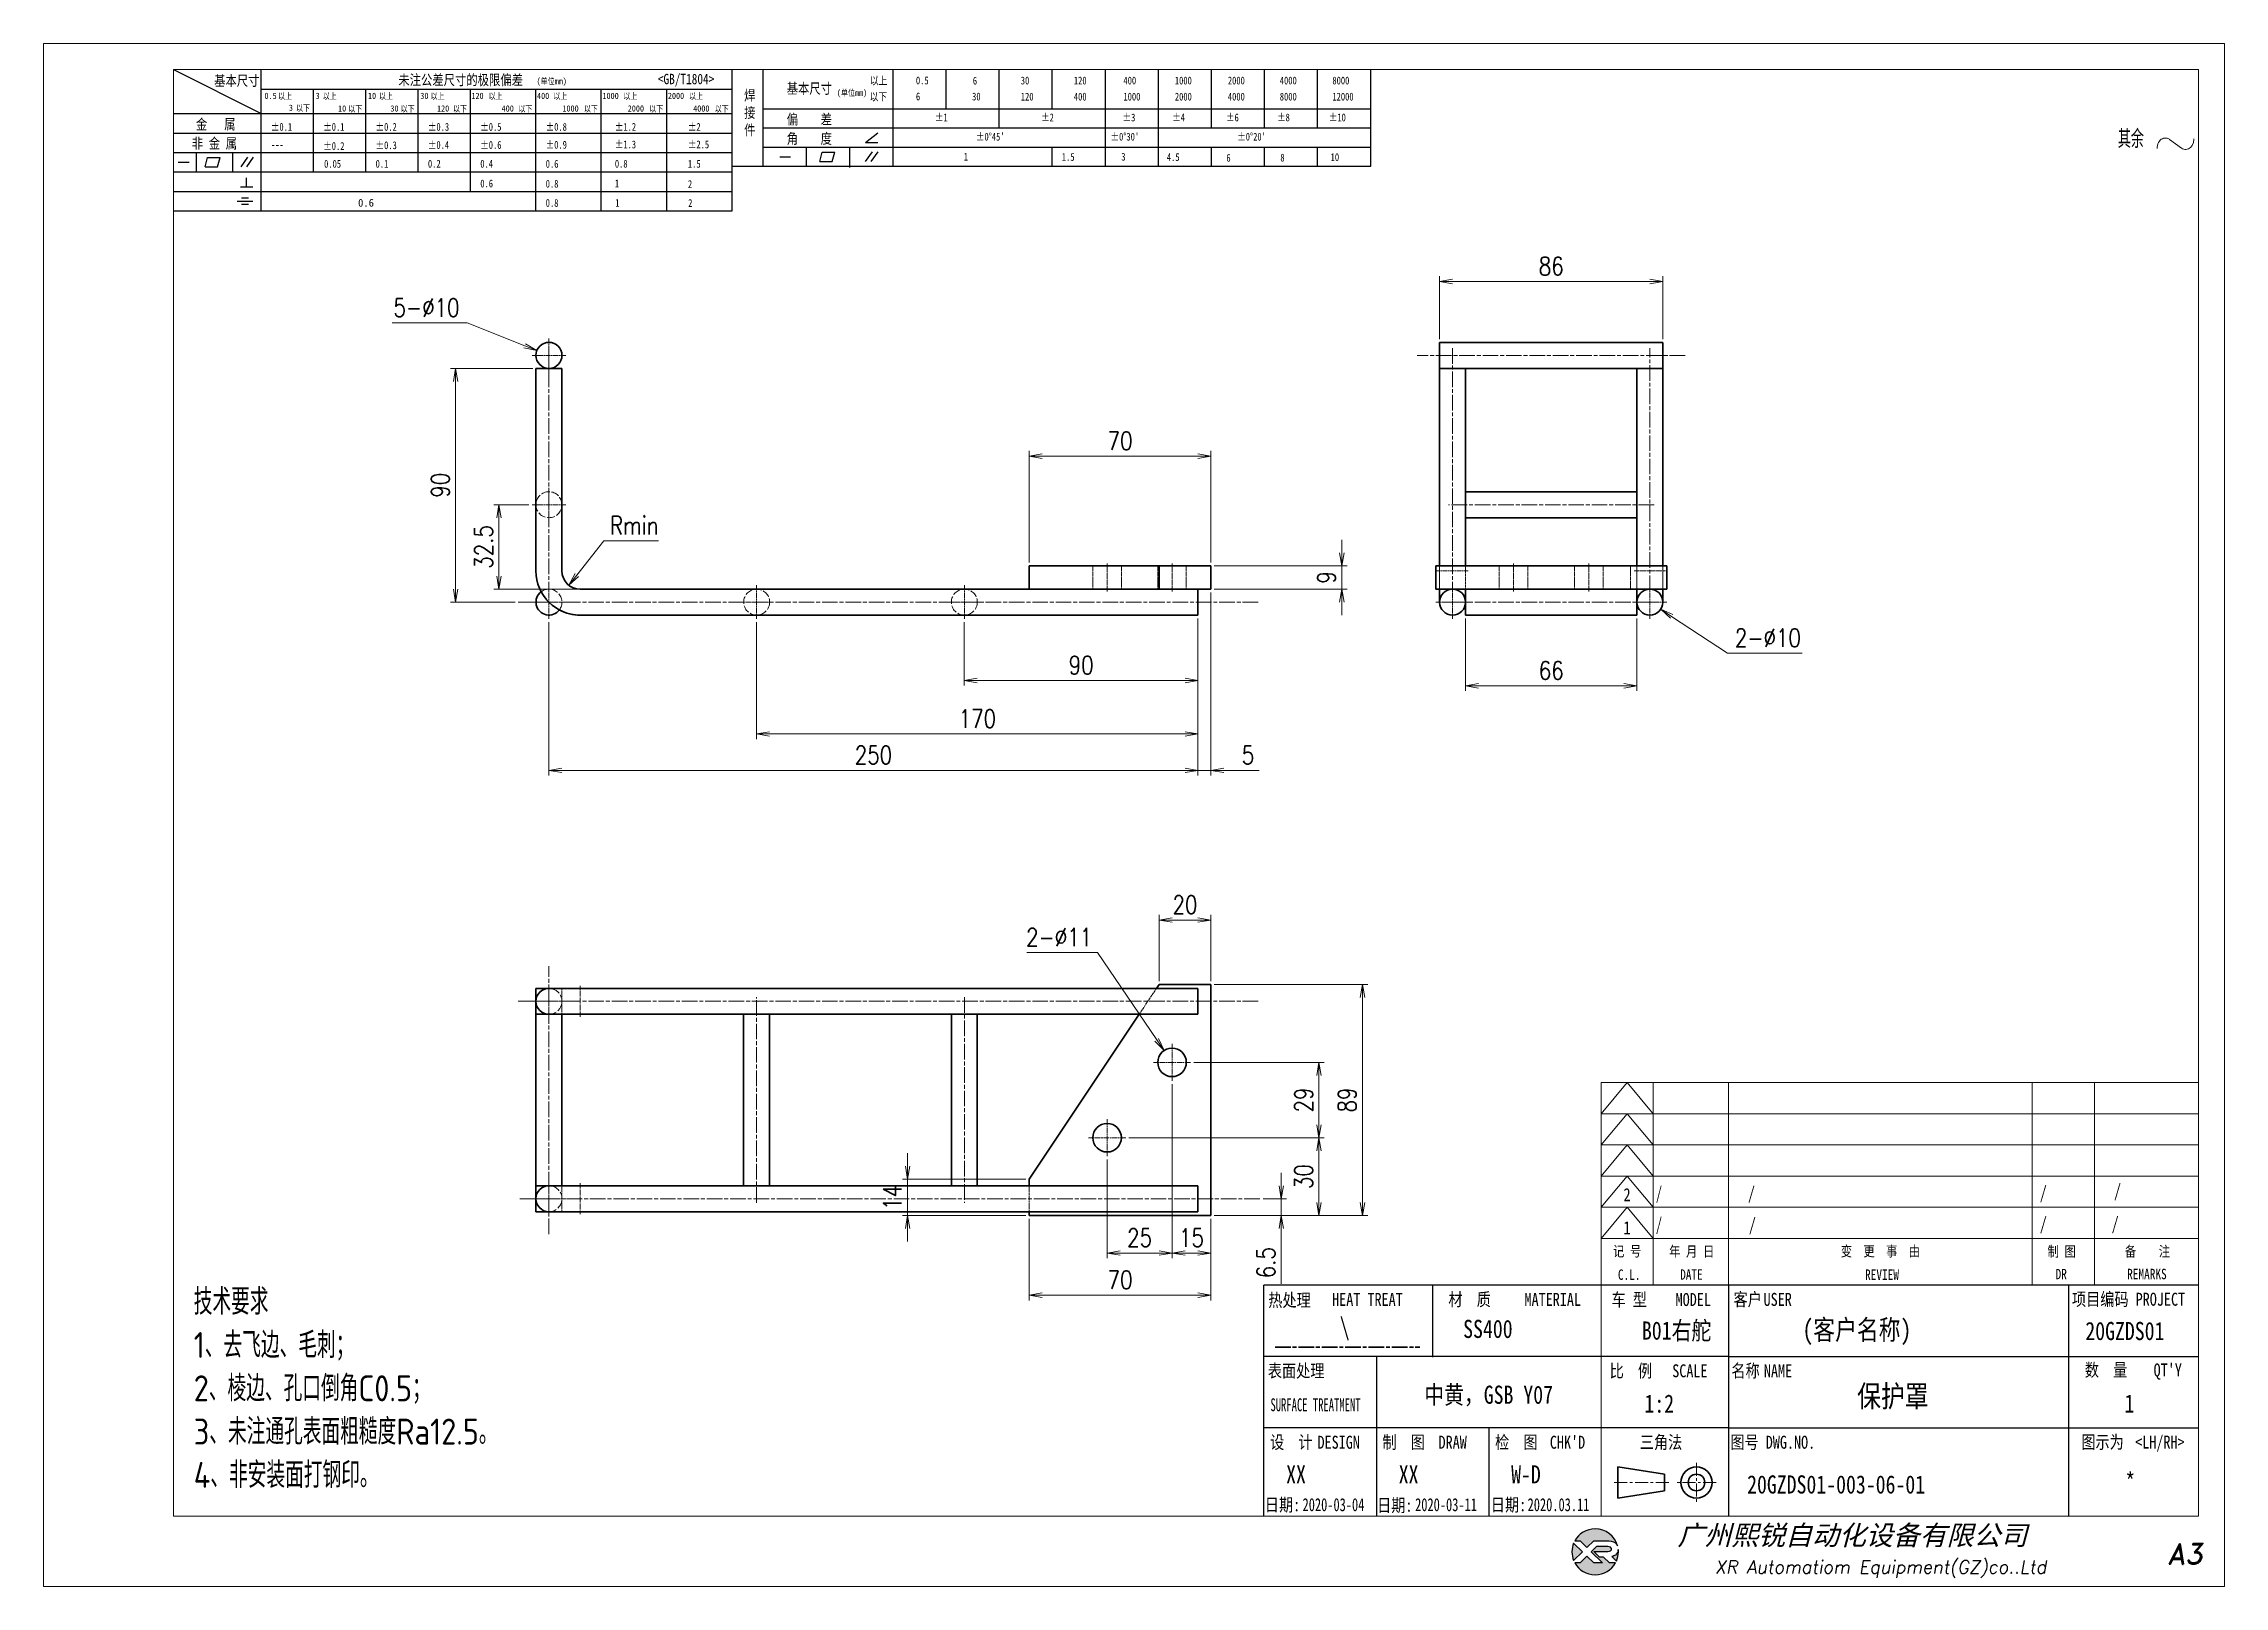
# Model space of a CAD drawing. Header units: inches. Extents: x 269 to 10986, y 1043 to 4337.
# Drawn here: x 6435 to 7275, y 2402 to 2996 of the extents above; entities that cross this region are included whole.
import ezdxf
from ezdxf.enums import TextEntityAlignment as Align

# ---------------------------------------------------------------- set-up
doc = ezdxf.new("R2010")
doc.units = ezdxf.units.IN
doc.header["$MEASUREMENT"] = 0
for name, pattern in [('AM_ISO02W050x2', [3.75, 3, -0.75]), ('AM_ISO08W050x2', [9, 6, -0.75, 1.5, -0.75]), ('CENTER', [2, 1.25, -0.25, 0.25, -0.25]), ('DOT2', [0.125, 0, -0.125])]:
    doc.linetypes.add(name, pattern=pattern)
for name, color, linetype in [('DIM', 3, 'Continuous'), ('layer 1', 7, 'Continuous'), ('图\\M+19E79\\M+195B6\\M+18E9A', 7, 'Continuous'), ('图号', 7, 'Continuous'), ('图名', 7, 'Continuous'), ('数量', 7, 'Continuous'), ('材质', 7, 'Continuous'), ('表面处理', 7, 'Continuous'), ('车型', 7, 'Continuous')]:
    doc.layers.add(name, color=color, linetype=linetype)
for name, color, linetype, lineweight in [('中心线', 2, 'AM_ISO08W050x2', 18), ('图框', 7, 'Continuous', 18), ('标注线', 3, 'Continuous', 18), ('热处理', 7, 'Continuous', 20), ('粗实线', 7, 'Continuous', 35), ('粗点划线', 6, 'AM_ISO08W050x2', 35), ('虚线', 1, 'AM_ISO02W050x2', 18)]:
    doc.layers.add(name, color=color, linetype=linetype, lineweight=lineweight)
doc.layers.add('打印', color=7, linetype='Continuous', lineweight=15, plot=False)
doc.layers.add('打印-禁用', color=7, linetype='Continuous', lineweight=15, plot=False)
doc.styles.add('DIM', font='romans.shx', dxfattribs={"width": 0.8, "bigfont": 'bigfont.shx'})
doc.styles.add('STYLE1', font='')
doc.styles.add('国标', font='simfang.ttf', dxfattribs={"width": 0.8})
doc.styles.add('机械长仿宋', font='gbenor.shx', dxfattribs={"height": 1, "bigfont": 'gbcbig.shx'})
doc.styles.add('标题\\M+18E9A', font='romand.shx', dxfattribs={"oblique": 10, "bigfont": 'bigfont.shx'})
doc.styles.get('STYLE1').set_extended_font_data('SimSun')
doc.dimstyles.new('XR 1-2$0', dxfattribs={"dimscale": 2, "dimtxt": 3.5, "dimasz": 2.5, "dimexe": 1, "dimexo": 0.625, "dimgap": 1.2, "dimtad": 1, "dimdsep": 46, "dimtxsty": 'DIM', "dimblk": 'OPEN', "dimcen": 0, "dimclrd": 8, "dimclre": 8, "dimclrt": 2, "dimazin": 2, "dimtfac": 0.5, "dimtmove": 0, "dimatfit": 3, "dimldrblk": 'OPEN', "dimfxl": 0, "dimtolj": 2, "dimlwd": 13, "dimlwe": 13, "dimarcsym": 0})
doc.dimstyles.new('XR 1-2$3', dxfattribs={"dimscale": 2, "dimtxt": 3.5, "dimasz": 2.5, "dimexe": 1, "dimexo": 0.625, "dimgap": 1.2, "dimtad": 1, "dimtoh": 1, "dimdsep": 46, "dimtxsty": 'DIM', "dimblk": 'OPEN', "dimcen": 0, "dimclrd": 8, "dimclre": 8, "dimclrt": 2, "dimazin": 2, "dimtfac": 0.5, "dimtofl": 0, "dimtmove": 0, "dimatfit": 3, "dimldrblk": 'OPEN', "dimfxl": 0, "dimtolj": 2, "dimlwd": 18, "dimlwe": 18, "dimarcsym": 0})
doc.dimstyles.new('XR 1-2$4', dxfattribs={"dimscale": 2, "dimtxt": 3.5, "dimasz": 2.5, "dimexe": 1, "dimexo": 0.625, "dimgap": 1.2, "dimtad": 1, "dimtoh": 1, "dimdsep": 46, "dimtxsty": 'DIM', "dimblk": 'OPEN', "dimcen": 0, "dimclrd": 8, "dimclre": 8, "dimclrt": 2, "dimazin": 2, "dimtfac": 0.5, "dimtofl": 0, "dimtmove": 0, "dimatfit": 3, "dimldrblk": 'OPEN', "dimfxl": 0, "dimtolj": 2, "dimlwd": 18, "dimlwe": 18, "dimarcsym": 0})

msp = doc.modelspace()

# ---------------------------------------------------------------- texts
at = {"layer": '图\\M+19E79\\M+195B6\\M+18E9A', "color": 3, "style": '国标'}
for s, height, width, p in [('2', 5, 0.8, (7043.89, 2550.785)), ('/', 5, 0.705904, (7056.354, 2551.417)), ('/', 5, 0.8, (7091.825, 2551.417)), ('/', 5, 0.8, (7204.235, 2551.614)), ('/', 5, 0.8, (7232.825, 2552.356)), ('1', 5, 0.8, (7043.868, 2538.065)), ('/', 5, 0.705904, (7056.354, 2539.417)), ('/', 5, 0.8, (7092.169, 2539.247)), ('/', 5, 0.8, (7204.235, 2539.614)), ('/', 5, 0.8, (7231.898, 2539.636)), ('    (客户名称)', 7.7, 0.8, (7096.024, 2497.434)), ('20GZDS01', 7, 0.8, (7221.769, 2497.292)), ('1:2', 7, 0.8, (7051.936, 2469.338)), ('XX', 7, 0.8, (6913.931, 2442.105)), ('XX', 7, 0.8, (6957.291, 2442.105)), ('W-D', 7, 0.8, (7000.611, 2442.105)), ('2020-03-04', 5, 0.7, (6920.261, 2431.432)), ('2020-03-11', 5, 0.7, (6963.621, 2431.432)), ('2020.03.11', 5, 0.7, (7006.941, 2431.432))]:
    msp.add_text(s, height=height, dxfattribs=dict(at, width=width)).set_placement(p)
at = {"layer": '图\\M+19E79\\M+195B6\\M+18E9A', "color": 3, "style": '国标', "width": 0.8}
msp.add_text('*', height=7, dxfattribs=at).set_placement((7239.078, 2439.305), align=Align.CENTER)
at = {"layer": '图号', "color": 3, "style": '国标', "width": 0.8}
msp.add_text('20GZDS01-003-06-01', height=7, dxfattribs=at).set_placement((7091.494, 2438.219))
at = {"layer": '图名', "color": 3, "style": '国标', "width": 0.8}
msp.add_text('保护罩', height=8.4, dxfattribs=at).set_placement((7147.639, 2471.499), align=Align.CENTER)
at = {"layer": '数量', "color": 3, "style": '国标', "width": 0.8}
msp.add_text('   1   ', height=7, dxfattribs=at).set_placement((7238.77, 2469.369), align=Align.CENTER)
at = {"layer": '材质', "color": 3, "style": '国标', "width": 0.8}
msp.add_text('SS400', height=7, dxfattribs=at).set_placement((6991.651, 2498.112), align=Align.CENTER)
at = {"layer": '标注线', "color": 2, "insert": (6493.16, 2440.334), "char_height": 10, "width": 229.64922, "attachment_point": 7, "style": '机械长仿宋'}
msp.add_mtext('\\A2;技术要求\\P1、去飞边、毛刺；\\P2、棱边、孔口倒角C0.5；\\P3、未注通孔表面粗糙度Ra12.5。\\P4、非安装面打钢印。', dxfattribs=at)
at = {"layer": '热处理', "color": 3, "style": '国标', "width": 0.8}
msp.add_text('\\', height=7, dxfattribs=at).set_placement((6936.494, 2498.865), align=Align.CENTER)
at = {"layer": '表面处理', "color": 3, "style": '国标', "width": 0.8}
msp.add_text('中黄，GSB Y07', height=7, dxfattribs=at).set_placement((6991.935, 2472.759), align=Align.CENTER)
at = {"layer": '车型', "color": 3, "style": '国标', "width": 0.8}
msp.add_text('   B01右舵   ', height=7, dxfattribs=at).set_placement((7039.545, 2497.465))

# ---------------------------------------------------------------- blocks, each defined once
blk = doc.blocks.new('XR')
at = {"true_color": 0xfc8000}
h = blk.add_hatch(color=30, dxfattribs=at)
h.set_gradient(color1=(252, 128, 0), rotation=240, one_color=1, tint=1, name='INVCURVED')
edge = h.paths.add_edge_path()
edge.add_spline(control_points=[(-434.18, -5928.47), (-433.9, -5928.74), (-433.63, -5929.01), (-433.63, -5929.01), (-433.63, -5929.01), (-433.63, -5929.01), (-433.36, -5928.74), (-433.09, -5928.47)], knot_values=[0.5625, 0.5625, 0.5625, 0.5625, 0.625, 0.625, 0.625, 0.625, 0.6875, 0.6875, 0.6875, 0.6875], degree=3, periodic=0)
edge.add_spline(control_points=[(-433.09, -5928.47), (-432.82, -5928.2), (-432.54, -5927.93), (-432.54, -5927.93), (-432.54, -5927.93), (-432.54, -5927.93), (-432.04, -5927.93), (-431.53, -5927.93)], knot_values=[0.4375, 0.4375, 0.4375, 0.4375, 0.5, 0.5, 0.5, 0.5, 0.5625, 0.5625, 0.5625, 0.5625], degree=3, periodic=0)
edge.add_spline(control_points=[(-431.53, -5927.93), (-431.03, -5927.93), (-430.52, -5927.93), (-430.52, -5927.93), (-430.52, -5927.93), (-430, -5927.93), (-429.43, -5927.96), (-429.01, -5928.33)], knot_values=[0.25, 0.25, 0.25, 0.25, 0.3125, 0.3125, 0.3125, 0.3125, 0.4375, 0.4375, 0.4375, 0.4375], degree=3, periodic=0)
edge.add_spline(control_points=[(-429.01, -5928.33), (-428.88, -5928.44), (-428.78, -5928.59), (-428.71, -5928.75)], knot_values=[0.125, 0.125, 0.125, 0.125, 0.25, 0.25, 0.25, 0.25], degree=3, periodic=0)
edge.add_spline(control_points=[(-428.71, -5928.75), (-429.13, -5927.18), (-430.58, -5926.02), (-432.31, -5926.02)], knot_values=[0, 0, 0, 0, 0.125, 0.125, 0.125, 0.125], degree=3, periodic=0)
edge.add_spline(control_points=[(-432.31, -5926.02), (-433.72, -5926.02), (-434.94, -5926.79), (-435.58, -5927.93)], knot_values=[0.875, 0.875, 0.875, 0.875, 1, 1, 1, 1], degree=3, periodic=0)
edge.add_spline(control_points=[(-435.58, -5927.93), (-435.58, -5927.93), (-434.72, -5927.93), (-434.72, -5927.93), (-434.72, -5927.93), (-434.72, -5927.93), (-434.45, -5928.2), (-434.18, -5928.47)], knot_values=[0.6875, 0.6875, 0.6875, 0.6875, 0.8125, 0.8125, 0.8125, 0.8125, 0.875, 0.875, 0.875, 0.875], degree=3, periodic=0)
edge = h.paths.add_edge_path()
edge.add_spline(control_points=[(-434.79, -5929.26), (-435.04, -5929.02), (-435.34, -5928.72), (-435.54, -5928.53)], knot_values=[0.562504, 0.562504, 0.562504, 0.562504, 0.656252, 0.656252, 0.656252, 0.656252], degree=3, periodic=0)
edge.add_spline(control_points=[(-435.54, -5928.53), (-435.67, -5928.4), (-435.76, -5928.31), (-435.76, -5928.31), (-435.76, -5928.31), (-435.94, -5928.74), (-436.03, -5929.21), (-436.03, -5929.71)], knot_values=[0.25, 0.25, 0.25, 0.25, 0.312504, 0.312504, 0.312504, 0.312504, 0.562504, 0.562504, 0.562504, 0.562504], degree=3, periodic=0)
edge.add_spline(control_points=[(-436.03, -5929.71), (-436.03, -5930.2), (-435.94, -5930.67), (-435.76, -5931.1), (-435.76, -5931.1), (-435.4, -5930.75), (-435.05, -5930.4)], knot_values=[0.874998, 0.874998, 0.874998, 0.874998, 1.124998, 1.124998, 1.124998, 1.25, 1.25, 1.25, 1.25], degree=3, periodic=0)
edge.add_spline(control_points=[(-435.05, -5930.4), (-434.7, -5930.05), (-434.34, -5929.71), (-434.34, -5929.71), (-434.34, -5929.71), (-434.34, -5929.71), (-434.34, -5929.71), (-434.34, -5929.71)], knot_values=[0.749878, 0.749878, 0.749878, 0.749878, 0.874875, 0.874875, 0.874875, 0.874875, 0.874998, 0.874998, 0.874998, 0.874998], degree=3, periodic=0)
edge.add_spline(control_points=[(-434.34, -5929.71), (-434.34, -5929.71), (-434.34, -5929.71), (-434.34, -5929.71)], knot_values=[0.749634, 0.749634, 0.749634, 0.749634, 0.749817, 0.749817, 0.749817, 0.749817], degree=3, periodic=0)
edge.add_spline(control_points=[(-434.35, -5929.7), (-434.35, -5929.7), (-434.35, -5929.7), (-434.35, -5929.7)], knot_values=[0.738281, 0.738281, 0.738281, 0.738281, 0.742188, 0.742188, 0.742188, 0.742188], degree=3, periodic=0)
edge.add_spline(control_points=[(-434.35, -5929.7), (-434.36, -5929.69), (-434.37, -5929.68), (-434.38, -5929.67)], knot_values=[0.726563, 0.726563, 0.726563, 0.726563, 0.738281, 0.738281, 0.738281, 0.738281], degree=3, periodic=0)
edge.add_spline(control_points=[(-434.38, -5929.67), (-434.38, -5929.66), (-434.39, -5929.65), (-434.4, -5929.65)], knot_values=[0.718751, 0.718751, 0.718751, 0.718751, 0.726563, 0.726563, 0.726563, 0.726563], degree=3, periodic=0)
edge.add_spline(control_points=[(-434.4, -5929.65), (-434.42, -5929.63), (-434.45, -5929.6), (-434.47, -5929.58)], knot_values=[0.703126, 0.703126, 0.703126, 0.703126, 0.718751, 0.718751, 0.718751, 0.718751], degree=3, periodic=0)
edge.add_spline(control_points=[(-434.47, -5929.58), (-434.5, -5929.55), (-434.53, -5929.52), (-434.56, -5929.49)], knot_values=[0.687501, 0.687501, 0.687501, 0.687501, 0.703126, 0.703126, 0.703126, 0.703126], degree=3, periodic=0)
edge.add_spline(control_points=[(-434.56, -5929.49), (-434.63, -5929.42), (-434.71, -5929.35), (-434.79, -5929.26)], knot_values=[0.656252, 0.656252, 0.656252, 0.656252, 0.687501, 0.687501, 0.687501, 0.687501], degree=3, periodic=0)
at = {"true_color": 0x0348ff}
h = blk.add_hatch(color=160, dxfattribs=at)
h.set_gradient(color1=(3, 72, 255), color2=(0, 41, 153), one_color=1, tint=0.3, name='HEMISPHERICAL')
edge = h.paths.add_edge_path()
edge.add_spline(control_points=[(-432.54, -5929.67), (-432.26, -5929.95), (-431.94, -5930.23), (-431.66, -5930.51), (-431.66, -5930.51), (-431.66, -5930.51), (-431.66, -5930.51), (-431.66, -5930.51)], knot_values=[0.736842, 0.736842, 0.736842, 0.736842, 0.789474, 0.789474, 0.789474, 0.789474, 0.802633, 0.802633, 0.802633, 0.802633], degree=3, periodic=0)
edge.add_spline(control_points=[(-431.66, -5930.51), (-431.65, -5930.51), (-431.65, -5930.52), (-431.65, -5930.52)], knot_values=[0.802633, 0.802633, 0.802633, 0.802633, 0.815791, 0.815791, 0.815791, 0.815791], degree=3, periodic=0)
edge.add_spline(control_points=[(-431.65, -5930.52), (-431.64, -5930.53), (-431.64, -5930.53), (-431.64, -5930.53)], knot_values=[0.815791, 0.815791, 0.815791, 0.815791, 0.82237, 0.82237, 0.82237, 0.82237], degree=3, periodic=0)
edge.add_spline(control_points=[(-431.64, -5930.53), (-431.64, -5930.53), (-431.64, -5930.53), (-431.63, -5930.54)], knot_values=[0.82237, 0.82237, 0.82237, 0.82237, 0.828949, 0.828949, 0.828949, 0.828949], degree=3, periodic=0)
edge.add_spline(control_points=[(-431.63, -5930.54), (-431.63, -5930.54), (-431.63, -5930.54), (-431.63, -5930.54), (-431.63, -5930.54), (-431.63, -5930.54), (-431.59, -5930.54), (-431.52, -5930.54)], knot_values=[0.841901, 0.841901, 0.841901, 0.841901, 0.842105, 0.842105, 0.842105, 0.842105, 0.855264, 0.855264, 0.855264, 0.855264], degree=3, periodic=0)
edge.add_spline(control_points=[(-431.52, -5930.54), (-431.46, -5930.54), (-431.38, -5930.54), (-431.3, -5930.54)], knot_values=[0.855264, 0.855264, 0.855264, 0.855264, 0.868422, 0.868422, 0.868422, 0.868422], degree=3, periodic=0)
edge.add_spline(control_points=[(-431.3, -5930.54), (-431.26, -5930.54), (-431.22, -5930.54), (-431.18, -5930.54)], knot_values=[0.868422, 0.868422, 0.868422, 0.868422, 0.875, 0.875, 0.875, 0.875], degree=3, periodic=0)
edge.add_spline(control_points=[(-431.18, -5930.54), (-431.14, -5930.54), (-431.1, -5930.54), (-431.07, -5930.54)], knot_values=[0.875, 0.875, 0.875, 0.875, 0.881579, 0.881579, 0.881579, 0.881579], degree=3, periodic=0)
edge.add_spline(control_points=[(-431.07, -5930.54), (-431.05, -5930.54), (-431.04, -5930.54), (-431.03, -5930.54)], knot_values=[0.881579, 0.881579, 0.881579, 0.881579, 0.884869, 0.884869, 0.884869, 0.884869], degree=3, periodic=0)
edge.add_spline(control_points=[(-431.03, -5930.54), (-431.02, -5930.54), (-431, -5930.54), (-431, -5930.54)], knot_values=[0.884869, 0.884869, 0.884869, 0.884869, 0.888158, 0.888158, 0.888158, 0.888158], degree=3, periodic=0)
edge.add_spline(control_points=[(-431, -5930.54), (-430.99, -5930.54), (-430.99, -5930.54), (-430.98, -5930.54)], knot_values=[0.888158, 0.888158, 0.888158, 0.888158, 0.889803, 0.889803, 0.889803, 0.889803], degree=3, periodic=0)
edge.add_spline(control_points=[(-430.98, -5930.54), (-430.98, -5930.54), (-430.98, -5930.54), (-430.97, -5930.54)], knot_values=[0.889803, 0.889803, 0.889803, 0.889803, 0.891447, 0.891447, 0.891447, 0.891447], degree=3, periodic=0)
edge.add_spline(control_points=[(-430.97, -5930.54), (-430.97, -5930.54), (-430.97, -5930.54), (-430.97, -5930.54)], knot_values=[0.891447, 0.891447, 0.891447, 0.891447, 0.89227, 0.89227, 0.89227, 0.89227], degree=3, periodic=0)
edge.add_spline(control_points=[(-430.97, -5930.54), (-430.97, -5930.54), (-430.97, -5930.54), (-430.97, -5930.54)], knot_values=[0.89227, 0.89227, 0.89227, 0.89227, 0.893092, 0.893092, 0.893092, 0.893092], degree=3, periodic=0)
edge.add_spline(control_points=[(-430.97, -5930.54), (-430.97, -5930.54), (-430.97, -5930.54), (-430.97, -5930.54)], knot_values=[0.893092, 0.893092, 0.893092, 0.893092, 0.893503, 0.893503, 0.893503, 0.893503], degree=3, periodic=0)
edge.add_spline(control_points=[(-430.97, -5930.54), (-430.97, -5930.54), (-430.97, -5930.54), (-430.97, -5930.54)], knot_values=[0.893503, 0.893503, 0.893503, 0.893503, 0.893914, 0.893914, 0.893914, 0.893914], degree=3, periodic=0)
edge.add_spline(control_points=[(-430.97, -5930.54), (-430.97, -5930.54), (-430.97, -5930.54), (-430.97, -5930.54)], knot_values=[0.893914, 0.893914, 0.893914, 0.893914, 0.89412, 0.89412, 0.89412, 0.89412], degree=3, periodic=0)
edge.add_spline(control_points=[(-430.97, -5930.54), (-430.97, -5930.54), (-430.97, -5930.54), (-430.97, -5930.54)], knot_values=[0.89412, 0.89412, 0.89412, 0.89412, 0.894326, 0.894326, 0.894326, 0.894326], degree=3, periodic=0)
edge.add_spline(control_points=[(-430.97, -5930.54), (-430.97, -5930.54), (-430.97, -5930.54), (-430.97, -5930.54)], knot_values=[0.894428, 0.894428, 0.894428, 0.894428, 0.894531, 0.894531, 0.894531, 0.894531], degree=3, periodic=0)
edge.add_spline(control_points=[(-430.97, -5930.54), (-430.97, -5930.54), (-430.97, -5930.54), (-430.97, -5930.54)], knot_values=[0.894531, 0.894531, 0.894531, 0.894531, 0.894583, 0.894583, 0.894583, 0.894583], degree=3, periodic=0)
edge.add_spline(control_points=[(-430.97, -5930.54), (-430.97, -5930.54), (-430.97, -5930.54), (-430.97, -5930.54), (-430.97, -5930.54), (-430.97, -5930.54), (-430.73, -5930.78), (-430.49, -5931.01)], knot_values=[0.894685, 0.894685, 0.894685, 0.894685, 0.894737, 0.894737, 0.894737, 0.894737, 0.921052, 0.921052, 0.921052, 0.921052], degree=3, periodic=0)
edge.add_spline(control_points=[(-430.49, -5931.01), (-430.26, -5931.24), (-430.02, -5931.48), (-430.02, -5931.48)], knot_values=[0.921052, 0.921052, 0.921052, 0.921052, 0.947368, 0.947368, 0.947368, 0.947368], degree=3, periodic=0)
edge.add_spline(control_points=[(-430.02, -5931.48), (-430.02, -5931.48), (-430.02, -5931.48), (-430.02, -5931.48)], knot_values=[0.947522, 0.947522, 0.947522, 0.947522, 0.947573, 0.947573, 0.947573, 0.947573], degree=3, periodic=0)
edge.add_spline(control_points=[(-430.02, -5931.48), (-430.02, -5931.48), (-430.02, -5931.48), (-430.02, -5931.48)], knot_values=[0.947573, 0.947573, 0.947573, 0.947573, 0.947676, 0.947676, 0.947676, 0.947676], degree=3, periodic=0)
edge.add_spline(control_points=[(-430.02, -5931.48), (-430.02, -5931.48), (-430.02, -5931.48), (-430.02, -5931.48)], knot_values=[0.947676, 0.947676, 0.947676, 0.947676, 0.947779, 0.947779, 0.947779, 0.947779], degree=3, periodic=0)
edge.add_spline(control_points=[(-430.02, -5931.48), (-430.02, -5931.48), (-430.02, -5931.48), (-430.02, -5931.48)], knot_values=[0.947779, 0.947779, 0.947779, 0.947779, 0.947984, 0.947984, 0.947984, 0.947984], degree=3, periodic=0)
edge.add_spline(control_points=[(-430.02, -5931.48), (-430.02, -5931.48), (-430.02, -5931.48), (-430.02, -5931.48)], knot_values=[0.947984, 0.947984, 0.947984, 0.947984, 0.94819, 0.94819, 0.94819, 0.94819], degree=3, periodic=0)
edge.add_spline(control_points=[(-430.02, -5931.48), (-430.02, -5931.48), (-430.02, -5931.48), (-430.02, -5931.48)], knot_values=[0.94819, 0.94819, 0.94819, 0.94819, 0.948601, 0.948601, 0.948601, 0.948601], degree=3, periodic=0)
edge.add_spline(control_points=[(-430.02, -5931.48), (-430.02, -5931.48), (-430.02, -5931.48), (-430.02, -5931.48)], knot_values=[0.948601, 0.948601, 0.948601, 0.948601, 0.949012, 0.949012, 0.949012, 0.949012], degree=3, periodic=0)
edge.add_spline(control_points=[(-430.02, -5931.48), (-430.02, -5931.48), (-430.01, -5931.48), (-430.01, -5931.48)], knot_values=[0.949012, 0.949012, 0.949012, 0.949012, 0.949834, 0.949834, 0.949834, 0.949834], degree=3, periodic=0)
edge.add_spline(control_points=[(-430.01, -5931.48), (-430.01, -5931.48), (-430.01, -5931.48), (-430.01, -5931.48)], knot_values=[0.949834, 0.949834, 0.949834, 0.949834, 0.950657, 0.950657, 0.950657, 0.950657], degree=3, periodic=0)
edge.add_spline(control_points=[(-430.01, -5931.48), (-430.01, -5931.48), (-430, -5931.48), (-430, -5931.48)], knot_values=[0.950657, 0.950657, 0.950657, 0.950657, 0.952301, 0.952301, 0.952301, 0.952301], degree=3, periodic=0)
edge.add_spline(control_points=[(-430, -5931.48), (-429.99, -5931.48), (-429.98, -5931.48), (-429.98, -5931.48)], knot_values=[0.952301, 0.952301, 0.952301, 0.952301, 0.953946, 0.953946, 0.953946, 0.953946], degree=3, periodic=0)
edge.add_spline(control_points=[(-429.98, -5931.48), (-429.96, -5931.48), (-429.95, -5931.48), (-429.93, -5931.48)], knot_values=[0.953946, 0.953946, 0.953946, 0.953946, 0.957236, 0.957236, 0.957236, 0.957236], degree=3, periodic=0)
edge.add_spline(control_points=[(-429.93, -5931.48), (-429.91, -5931.48), (-429.89, -5931.48), (-429.87, -5931.48)], knot_values=[0.957236, 0.957236, 0.957236, 0.957236, 0.960525, 0.960525, 0.960525, 0.960525], degree=3, periodic=0)
edge.add_spline(control_points=[(-429.87, -5931.48), (-429.82, -5931.48), (-429.77, -5931.48), (-429.71, -5931.48)], knot_values=[0.960525, 0.960525, 0.960525, 0.960525, 0.967104, 0.967104, 0.967104, 0.967104], degree=3, periodic=0)
edge.add_spline(control_points=[(-429.71, -5931.48), (-429.65, -5931.48), (-429.59, -5931.48), (-429.53, -5931.48)], knot_values=[0.967104, 0.967104, 0.967104, 0.967104, 0.973683, 0.973683, 0.973683, 0.973683], degree=3, periodic=0)
edge.add_spline(control_points=[(-429.53, -5931.48), (-429.41, -5931.48), (-429.29, -5931.48), (-429.19, -5931.48)], knot_values=[0.973683, 0.973683, 0.973683, 0.973683, 0.98684, 0.98684, 0.98684, 0.98684], degree=3, periodic=0)
edge.add_spline(control_points=[(-429.19, -5931.48), (-429.1, -5931.48), (-429.04, -5931.48), (-429.04, -5931.48), (-429.67, -5932.62), (-430.9, -5933.39), (-432.31, -5933.39)], knot_values=[0.98684, 0.98684, 0.98684, 0.98684, 1, 1, 1, 1.052632, 1.052632, 1.052632, 1.052632], degree=3, periodic=0)
edge.add_spline(control_points=[(-432.31, -5933.39), (-433.72, -5933.39), (-434.94, -5932.62), (-435.58, -5931.48), (-435.58, -5931.48), (-435.58, -5931.48), (-435.36, -5931.48), (-435.15, -5931.48)], knot_values=[0.052632, 0.052632, 0.052632, 0.052632, 0.105263, 0.105263, 0.105263, 0.105263, 0.131579, 0.131579, 0.131579, 0.131579], degree=3, periodic=0)
edge.add_spline(control_points=[(-435.15, -5931.48), (-434.93, -5931.48), (-434.72, -5931.48), (-434.72, -5931.48), (-434.72, -5931.48), (-434.72, -5931.48), (-434.45, -5931.21), (-434.18, -5930.94)], knot_values=[0.131579, 0.131579, 0.131579, 0.131579, 0.157895, 0.157895, 0.157895, 0.157895, 0.184211, 0.184211, 0.184211, 0.184211], degree=3, periodic=0)
edge.add_spline(control_points=[(-434.18, -5930.94), (-433.9, -5930.67), (-433.63, -5930.4), (-433.63, -5930.4), (-433.63, -5930.4), (-433.63, -5930.4), (-433.36, -5930.67), (-433.09, -5930.94)], knot_values=[0.184211, 0.184211, 0.184211, 0.184211, 0.210526, 0.210526, 0.210526, 0.210526, 0.236842, 0.236842, 0.236842, 0.236842], degree=3, periodic=0)
edge.add_spline(control_points=[(-433.09, -5930.94), (-432.82, -5931.21), (-432.54, -5931.48), (-432.54, -5931.48), (-432.54, -5931.48), (-432.54, -5931.48), (-432.19, -5931.48), (-431.83, -5931.48)], knot_values=[0.236842, 0.236842, 0.236842, 0.236842, 0.263158, 0.263158, 0.263158, 0.263158, 0.289474, 0.289474, 0.289474, 0.289474], degree=3, periodic=0)
edge.add_spline(control_points=[(-431.83, -5931.48), (-431.48, -5931.48), (-431.12, -5931.48), (-431.12, -5931.48), (-431.12, -5931.48), (-431.12, -5931.48), (-431.57, -5931.03), (-432.02, -5930.59)], knot_values=[0.289474, 0.289474, 0.289474, 0.289474, 0.315789, 0.315789, 0.315789, 0.315789, 0.342105, 0.342105, 0.342105, 0.342105], degree=3, periodic=0)
edge.add_spline(control_points=[(-432.02, -5930.59), (-432.47, -5930.15), (-432.92, -5929.71), (-432.92, -5929.71), (-432.92, -5929.71), (-432.92, -5929.71), (-432.71, -5929.5), (-432.5, -5929.29)], knot_values=[0.342105, 0.342105, 0.342105, 0.342105, 0.368421, 0.368421, 0.368421, 0.368421, 0.394737, 0.394737, 0.394737, 0.394737], degree=3, periodic=0)
edge.add_spline(control_points=[(-432.5, -5929.29), (-432.3, -5929.09), (-432.09, -5928.88), (-432.09, -5928.88)], knot_values=[0.394737, 0.394737, 0.394737, 0.394737, 0.421053, 0.421053, 0.421053, 0.421053], degree=3, periodic=0)
edge.add_spline(control_points=[(-432.09, -5928.88), (-432.09, -5928.88), (-432.06, -5928.86), (-432.06, -5928.86)], knot_values=[0.421053, 0.421053, 0.421053, 0.421053, 0.473684, 0.473684, 0.473684, 0.473684], degree=3, periodic=0)
edge.add_spline(control_points=[(-432.06, -5928.86), (-432.06, -5928.86), (-432.06, -5928.86), (-432.06, -5928.86), (-432.06, -5928.86), (-432.06, -5928.86), (-430.4, -5928.86), (-430.26, -5928.86)], knot_values=[0.473684, 0.473684, 0.473684, 0.473684, 0.473684, 0.473684, 0.473684, 0.473684, 0.526316, 0.526316, 0.526316, 0.526316], degree=3, periodic=0)
edge.add_spline(control_points=[(-430.26, -5928.86), (-429.54, -5928.86), (-429.62, -5929.4), (-429.83, -5929.55)], knot_values=[0.526316, 0.526316, 0.526316, 0.526316, 0.578947, 0.578947, 0.578947, 0.578947], degree=3, periodic=0)
edge.add_spline(control_points=[(-429.83, -5929.55), (-429.94, -5929.62), (-430.08, -5929.65), (-430.26, -5929.65), (-430.26, -5929.65), (-430.26, -5929.65), (-430.48, -5929.65), (-430.71, -5929.66)], knot_values=[0.578947, 0.578947, 0.578947, 0.578947, 0.631579, 0.631579, 0.631579, 0.631579, 0.657895, 0.657895, 0.657895, 0.657895], degree=3, periodic=0)
edge.add_spline(control_points=[(-430.71, -5929.66), (-430.93, -5929.66), (-431.15, -5929.67), (-431.15, -5929.67), (-431.15, -5929.67), (-431.15, -5929.67), (-432.54, -5929.67), (-432.54, -5929.67)], knot_values=[0.657895, 0.657895, 0.657895, 0.657895, 0.684211, 0.684211, 0.684211, 0.684211, 0.736842, 0.736842, 0.736842, 0.736842], degree=3, periodic=0)
edge = h.paths.add_edge_path()
edge.add_spline(control_points=[(-428.6, -5929.32), (-428.61, -5929.67), (-428.76, -5930), (-429.06, -5930.22)], knot_values=[0.8, 0.8, 0.8, 0.8, 1, 1, 1, 1], degree=3, periodic=0)
edge.add_spline(control_points=[(-429.06, -5930.22), (-429.22, -5930.34), (-429.41, -5930.43), (-429.61, -5930.48)], knot_values=[0.6, 0.6, 0.6, 0.6, 0.8, 0.8, 0.8, 0.8], degree=3, periodic=0)
edge.add_spline(control_points=[(-429.61, -5930.48), (-429.61, -5930.48), (-428.9, -5931.19), (-428.9, -5931.19), (-428.9, -5931.19), (-428.69, -5930.73), (-428.58, -5930.23), (-428.58, -5929.71)], knot_values=[0.2, 0.2, 0.2, 0.2, 0.4, 0.4, 0.4, 0.4, 0.6, 0.6, 0.6, 0.6], degree=3, periodic=0)
edge.add_spline(control_points=[(-428.58, -5929.71), (-428.58, -5929.58), (-428.59, -5929.45), (-428.6, -5929.32)], knot_values=[0, 0, 0, 0, 0.2, 0.2, 0.2, 0.2], degree=3, periodic=0)
at = {"layer": 'layer 1', "color": 30}
for points, knots in [([(-435.76, -5931.1), (-435.94, -5930.67), (-436.03, -5930.2), (-436.03, -5929.71), (-436.03, -5929.71), (-436.03, -5929.21), (-435.94, -5928.74), (-435.76, -5928.31), (-435.76, -5928.31), (-435.76, -5928.31), (-434.34, -5929.71), (-434.34, -5929.71), (-434.34, -5929.71), (-434.34, -5929.71), (-435.76, -5931.1), (-435.76, -5931.1)], [0, 0, 0, 0, 0.25, 0.25, 0.25, 0.25, 0.5, 0.5, 0.5, 0.5, 0.75, 0.75, 0.75, 0.75, 1, 1, 1, 1]), ([(-432.31, -5926.02), (-430.58, -5926.02), (-429.13, -5927.18), (-428.71, -5928.75), (-428.71, -5928.75), (-428.78, -5928.59), (-428.88, -5928.44), (-429.01, -5928.33), (-429.01, -5928.33), (-429.43, -5927.96), (-430, -5927.93), (-430.52, -5927.93), (-430.52, -5927.93), (-430.52, -5927.93), (-432.54, -5927.93), (-432.54, -5927.93), (-432.54, -5927.93), (-432.54, -5927.93), (-433.63, -5929.01), (-433.63, -5929.01), (-433.63, -5929.01), (-433.63, -5929.01), (-434.72, -5927.93), (-434.72, -5927.93), (-434.72, -5927.93), (-434.72, -5927.93), (-435.58, -5927.93), (-435.58, -5927.93), (-435.58, -5927.93), (-434.94, -5926.79), (-433.72, -5926.02), (-432.31, -5926.02)], [0, 0, 0, 0, 0.125, 0.125, 0.125, 0.125, 0.25, 0.25, 0.25, 0.25, 0.375, 0.375, 0.375, 0.375, 0.5, 0.5, 0.5, 0.5, 0.625, 0.625, 0.625, 0.625, 0.75, 0.75, 0.75, 0.75, 0.875, 0.875, 0.875, 0.875, 1, 1, 1, 1])]:
    blk.add_open_spline(points, degree=3, knots=knots, dxfattribs=at)
at = {"layer": 'layer 1', "color": 154}
for points, knots in [([(-429.04, -5931.48), (-429.67, -5932.62), (-430.9, -5933.39), (-432.31, -5933.39), (-432.31, -5933.39), (-433.72, -5933.39), (-434.94, -5932.62), (-435.58, -5931.48), (-435.58, -5931.48), (-435.58, -5931.48), (-434.72, -5931.48), (-434.72, -5931.48), (-434.72, -5931.48), (-434.72, -5931.48), (-433.63, -5930.4), (-433.63, -5930.4), (-433.63, -5930.4), (-433.63, -5930.4), (-432.54, -5931.48), (-432.54, -5931.48), (-432.54, -5931.48), (-432.54, -5931.48), (-431.12, -5931.48), (-431.12, -5931.48), (-431.12, -5931.48), (-431.12, -5931.48), (-432.92, -5929.71), (-432.92, -5929.71), (-432.92, -5929.71), (-432.92, -5929.71), (-432.09, -5928.88), (-432.09, -5928.88), (-432.09, -5928.88), (-432.09, -5928.88), (-432.06, -5928.86), (-432.06, -5928.86), (-432.06, -5928.86), (-432.06, -5928.86), (-430.4, -5928.86), (-430.26, -5928.86), (-430.26, -5928.86), (-429.54, -5928.86), (-429.62, -5929.4), (-429.83, -5929.55), (-429.83, -5929.55), (-429.94, -5929.62), (-430.08, -5929.65), (-430.26, -5929.65), (-430.26, -5929.65), (-430.26, -5929.65), (-431.15, -5929.67), (-431.15, -5929.67), (-431.15, -5929.67), (-431.15, -5929.67), (-432.54, -5929.67), (-432.54, -5929.67), (-432.54, -5929.67), (-432.26, -5929.95), (-431.94, -5930.23), (-431.66, -5930.51), (-431.66, -5930.51), (-431.66, -5930.51), (-431.63, -5930.54), (-431.63, -5930.54), (-431.63, -5930.54), (-431.63, -5930.54), (-430.97, -5930.54), (-430.97, -5930.54), (-430.97, -5930.54), (-430.97, -5930.54), (-430.02, -5931.48), (-430.02, -5931.48), (-430.02, -5931.48), (-430.02, -5931.48), (-429.04, -5931.48), (-429.04, -5931.48)], [0, 0, 0, 0, 0.052632, 0.052632, 0.052632, 0.052632, 0.105263, 0.105263, 0.105263, 0.105263, 0.157895, 0.157895, 0.157895, 0.157895, 0.210526, 0.210526, 0.210526, 0.210526, 0.263158, 0.263158, 0.263158, 0.263158, 0.315789, 0.315789, 0.315789, 0.315789, 0.368421, 0.368421, 0.368421, 0.368421, 0.421053, 0.421053, 0.421053, 0.421053, 0.473684, 0.473684, 0.473684, 0.473684, 0.526316, 0.526316, 0.526316, 0.526316, 0.578947, 0.578947, 0.578947, 0.578947, 0.631579, 0.631579, 0.631579, 0.631579, 0.684211, 0.684211, 0.684211, 0.684211, 0.736842, 0.736842, 0.736842, 0.736842, 0.789474, 0.789474, 0.789474, 0.789474, 0.842105, 0.842105, 0.842105, 0.842105, 0.894737, 0.894737, 0.894737, 0.894737, 0.947368, 0.947368, 0.947368, 0.947368, 1, 1, 1, 1]), ([(-428.6, -5929.32), (-428.59, -5929.45), (-428.58, -5929.58), (-428.58, -5929.71), (-428.58, -5929.71), (-428.58, -5930.23), (-428.69, -5930.73), (-428.9, -5931.19), (-428.9, -5931.19), (-428.9, -5931.19), (-429.61, -5930.48), (-429.61, -5930.48), (-429.61, -5930.48), (-429.41, -5930.43), (-429.22, -5930.34), (-429.06, -5930.22), (-429.06, -5930.22), (-428.76, -5930), (-428.61, -5929.67), (-428.6, -5929.32)], [0, 0, 0, 0, 0.2, 0.2, 0.2, 0.2, 0.4, 0.4, 0.4, 0.4, 0.6, 0.6, 0.6, 0.6, 0.8, 0.8, 0.8, 0.8, 1, 1, 1, 1])]:
    blk.add_open_spline(points, degree=3, knots=knots, dxfattribs=at)
blk = doc.blocks.new('GZDEH零件A3图框V01版')
at = {"layer": '中心线', "color": 1, "linetype": 'CENTER', "lineweight": 5, "ltscale": 2}
for p, q in [((3175.82, -1822.66), (3175.82, -1830.26)), ((3170.49, -1826.46), (3159.89, -1826.46)), ((3179.62, -1826.46), (3172.02, -1826.46))]:
    blk.add_line(p, q, dxfattribs=at)
at = {"layer": '图\\M+19E79\\M+195B6\\M+18E9A', "color": 9}
for p, q in [((2882.49, -1554.46), (2899.37, -1562.92)), ((2899.37, -1581.67), (2899.37, -1554.46)), ((2990.09, -1581.67), (2990.09, -1554.46)), ((2996.09, -1573.08), (2996.09, -1554.46)), ((3021.09, -1561.98), (3021.09, -1554.46)), ((3031.31, -1561.98), (3031.31, -1554.46)), ((3041.53, -1561.98), (3041.53, -1554.46)), ((3051.75, -1561.98), (3051.75, -1554.46)), ((3061.98, -1561.98), (3061.98, -1554.46)), ((3072.2, -1561.98), (3072.2, -1554.46)), ((3082.42, -1561.98), (3082.42, -1554.46)), ((3092.64, -1561.98), (3092.64, -1554.46)), ((3102.86, -1561.98), (3102.86, -1554.46)), ((3113.09, -1573.08), (3113.09, -1554.46)), ((2899.37, -1558.24), (2990.09, -1558.24)), ((2909.45, -1574.17), (2909.45, -1558.24)), ((2919.53, -1574.17), (2919.53, -1558.24)), ((2929.61, -1574.17), (2929.61, -1558.24)), ((2939.69, -1577.92), (2939.69, -1558.24)), ((2952.29, -1581.67), (2952.29, -1558.24)), ((2964.89, -1581.67), (2964.89, -1558.24)), ((2977.49, -1581.67), (2977.49, -1558.24)), ((2996.09, -1561.98), (3113.09, -1561.98)), ((3021.09, -1573.08), (3021.09, -1561.98)), ((3041.53, -1565.68), (3041.53, -1561.98)), ((3061.98, -1573.08), (3061.98, -1561.98)), ((3072.2, -1573.08), (3072.2, -1561.98)), ((3082.42, -1565.68), (3082.42, -1561.98)), ((3092.64, -1565.68), (3092.64, -1561.98)), ((3102.86, -1565.68), (3102.86, -1561.98)), ((2882.49, -1562.92), (2990.09, -1562.92)), ((2996.09, -1565.68), (3113.09, -1565.68)), ((2882.49, -1566.67), (2990.09, -1566.67)), ((2882.49, -1570.42), (2990.09, -1570.42)), ((2886.92, -1574.12), (2886.92, -1570.42)), ((2893.91, -1574.12), (2893.91, -1570.42)), ((2996.09, -1569.38), (3113.09, -1569.38)), ((3004.42, -1573.08), (3004.42, -1569.38)), ((3006.97, -1572.12), (3007.45, -1570.33)), ((3007.45, -1570.33), (3009.86, -1570.33)), ((3009.39, -1572.12), (3009.86, -1570.33)), ((3012.75, -1573.08), (3012.75, -1569.38)), ((3015.75, -1568.51), (3018.15, -1566.66)), ((3015.75, -1568.51), (3018.15, -1568.51)), ((3015.81, -1572.12), (3017.15, -1570.26)), ((3016.89, -1572.12), (3018.23, -1570.26)), ((3051.75, -1573.08), (3051.75, -1569.38)), ((3082.42, -1573.08), (3082.42, -1569.48)), ((3092.64, -1573.08), (3092.64, -1569.38)), ((3102.86, -1573.08), (3102.86, -1569.38)), ((2882.49, -1574.17), (2990.09, -1574.17)), ((2883.43, -1572.27), (2885.49, -1572.27)), ((2888.59, -1573.16), (2889.07, -1571.37)), ((2888.59, -1573.16), (2891, -1573.16)), ((2889.07, -1571.37), (2891.48, -1571.37)), ((2891, -1573.16), (2891.48, -1571.37)), ((2895.52, -1573.16), (2896.85, -1571.3)), ((2896.6, -1573.16), (2897.94, -1571.3)), ((2990.09, -1573.08), (3113.09, -1573.08)), ((2999.26, -1571.23), (3001.32, -1571.23)), ((3006.97, -1572.12), (3009.39, -1572.12)), ((3012.75, -1573.33), (3012.75, -1573.08)), ((2882.49, -1577.92), (2990.09, -1577.92)), ((2895.42, -1577.05), (2897.81, -1577.05)), ((2895.57, -1579.17), (2896.92, -1579.17)), ((2896.58, -1577.05), (2896.58, -1575.28)), ((2882.49, -1581.67), (2990.09, -1581.67)), ((2894.79, -1579.77), (2897.77, -1579.77)), ((2895.57, -1580.37), (2896.93, -1580.37)), ((3272.49, -1788.46), (3092.49, -1788.46)), ((3124.99, -1788.46), (3124.99, -1802.35)), ((3181.99, -1788.46), (3181.99, -1832.96)), ((3247.49, -1788.46), (3247.49, -1832.96)), ((3181.99, -1802.21), (3092.49, -1802.21)), ((3114.17, -1802.21), (3114.17, -1815.96)), ((3181.99, -1802.21), (3272.49, -1802.21)), ((3181.99, -1815.96), (3092.49, -1815.96)), ((3114.17, -1815.96), (3114.17, -1832.96)), ((3114.17, -1815.96), (3114.17, -1832.96)), ((3135.83, -1815.96), (3135.83, -1832.96)), ((3135.83, -1815.96), (3135.83, -1832.96)), ((3181.99, -1815.96), (3272.49, -1815.96))]:
    blk.add_line(p, q, dxfattribs=at)
at = {"layer": '图\\M+19E79\\M+195B6\\M+18E9A', "color": 7}
blk.add_line((3272.49, -1788.46), (3092.49, -1788.46), dxfattribs=at)
at = {"layer": '图\\M+19E79\\M+195B6\\M+18E9A', "color": 9, "linetype": 'Continuous'}
blk.add_line((3092.49, -1832.96), (3092.49, -1788.46), dxfattribs=at)
at = {"layer": '图框', "linetype": 'Continuous'}
for p, q in [((2882.49, -1554.46), (2882.49, -1832.96)), ((3272.49, -1554.46), (2882.49, -1554.46)), ((3272.49, -1832.96), (3272.49, -1554.46)), ((3157.49, -1749.46), (3272.49, -1749.46)), ((3157.49, -1832.96), (3157.49, -1749.46)), ((2882.49, -1832.96), (3272.49, -1832.96))]:
    blk.add_line(p, q, dxfattribs=at)
at = {"layer": '图框', "color": 9}
for p, q in [((3157.49, -1755.46), (3162.49, -1749.46)), ((3162.49, -1749.46), (3167.49, -1755.46)), ((3167.49, -1788.46), (3167.49, -1749.46)), ((3240.49, -1788.46), (3240.49, -1749.46)), ((3252.49, -1749.46), (3252.49, -1788.46)), ((3157.49, -1755.46), (3272.49, -1755.46)), ((3157.49, -1761.46), (3162.49, -1755.46)), ((3162.49, -1755.46), (3167.49, -1761.46)), ((3157.49, -1761.46), (3272.49, -1761.46)), ((3157.49, -1767.46), (3162.49, -1761.46)), ((3162.49, -1761.46), (3167.49, -1767.46)), ((3157.49, -1767.46), (3272.49, -1767.46)), ((3157.49, -1773.46), (3162.49, -1767.46)), ((3162.49, -1767.46), (3167.49, -1773.46)), ((3157.49, -1773.46), (3272.49, -1773.46)), ((3157.49, -1779.46), (3162.49, -1773.46)), ((3162.49, -1773.46), (3167.49, -1779.46)), ((3157.49, -1779.46), (3272.49, -1779.46))]:
    blk.add_line(p, q, dxfattribs=at)
at = {"layer": '图框', "color": 9, "linetype": 'Continuous'}
blk.add_line((3181.99, -1749.46), (3181.99, -1832.96), dxfattribs=at)
at = {"layer": '图框', "color": 2, "linetype": 'ByBlock', "lineweight": 35}
for p, q in [((3169.69, -1824.86), (3160.69, -1823.46)), ((3160.69, -1829.46), (3160.69, -1823.46)), ((3169.69, -1824.86), (3169.69, -1828.06)), ((3169.69, -1828.06), (3160.69, -1829.46))]:
    blk.add_line(p, q, dxfattribs=at)
for radius in [3, 1.6]:
    blk.add_circle((3175.82, -1826.46), radius, dxfattribs=at)
at = {"layer": '打印-禁用', "linetype": 'Continuous'}
for p, q in [((2857.49, -1549.46), (2857.49, -1846.46)), ((3277.49, -1549.46), (2857.49, -1549.46)), ((3277.49, -1846.46), (3277.49, -1549.46)), ((2857.49, -1846.46), (3277.49, -1846.46))]:
    blk.add_line(p, q, dxfattribs=at)
at = {"layer": 'DIM', "xscale": 1.199999999999818, "yscale": 1.199999999999818, "zscale": 1.199999999999818}
blk.add_blockref('XR', (3675.07, 5275.84), dxfattribs=at)
at = {"layer": '图\\M+19E79\\M+195B6\\M+18E9A', "color": 9, "style": '国标'}
for s, height, width, p in [('基本尺寸', 2, 0.8, (2890.33, -1557.58)), ('未注公差尺寸的极限偏差', 2, 0.8, (2925.81, -1557.44)), ('<GB/T1804>', 2, 0.8, (2975.78, -1557.27)), ('基本尺寸', 2, 0.8, (3000.6, -1559.1)), ('以上', 1.5, 0.8, (3016.64, -1557.33)), ('0.5', 1.5, 0.8, (3025.49, -1557.3)), ('6', 1.5, 0.8, (3036.45, -1557.34)), ('30', 1.5, 0.8, (3045.69, -1557.31)), ('120', 1.5, 0.8, (3055.91, -1557.31)), ('400', 1.5, 0.8, (3065.46, -1557.31)), ('1000', 1.5, 0.8, (3075.36, -1557.31)), ('2000', 1.5, 0.8, (3085.57, -1557.31)), ('4000', 1.5, 0.8, (3095.57, -1557.31)), ('8000', 1.5, 0.8, (3105.7, -1557.31)), ('30', 1.2, 0.8, (2930.04, -1560.11)), ('以下', 1.5, 0.8, (3016.58, -1560.43)), ('6', 1.5, 0.8, (3025.49, -1560.38)), ('30', 1.5, 0.8, (3036.31, -1560.39)), ('120', 1.5, 0.8, (3045.69, -1560.41)), ('400', 1.5, 0.8, (3055.91, -1560.41)), ('1000', 1.5, 0.8, (3065.46, -1560.41)), ('2000', 1.5, 0.8, (3075.36, -1560.41)), ('4000', 1.5, 0.8, (3085.57, -1560.41)), ('8000', 1.5, 0.8, (3095.57, -1560.41)), ('12000', 1.5, 0.8, (3105.7, -1560.41)), ('金   属', 2, 0.8, (2886.82, -1565.98)), ('±0.1', 1.5, 0.8, (2901.27, -1566.23)), ('±0.1', 1.5, 0.8, (2911.35, -1566.23)), ('±0.2', 1.5, 0.8, (2921.43, -1566.23)), ('±0.3', 1.5, 0.8, (2931.51, -1566.23)), ('±0.5', 1.5, 0.8, (2941.59, -1566.23)), ('±0.8', 1.5, 0.8, (2954.19, -1566.23)), ('±1.2', 1.5, 0.8, (2967.51, -1566.23)), ('±2', 1.5, 0.8, (2981.58, -1566.23)), ('偏    差', 2, 0.8, (3000.6, -1565.04)), ('角    度', 2, 0.8, (3000.6, -1568.74)), ('±1', 1.5, 0.8, (3029.16, -1564.42)), ("±0%%D45'", 1.5, 0.8, (3037.06, -1568.12)), ('±2', 1.5, 0.8, (3049.61, -1564.42)), ("±0%%D30'", 1.5, 0.8, (3062.98, -1568.12)), ('±3', 1.5, 0.8, (3065.3, -1564.42)), ('±4', 1.5, 0.8, (3074.85, -1564.42)), ('±6', 1.5, 0.8, (3085.22, -1564.42)), ("±0%%D20'", 1.5, 0.8, (3087.38, -1568.12)), ('±8', 1.5, 0.8, (3095.06, -1564.42)), ('±10', 1.5, 0.8, (3105.02, -1564.42)), ('非 金 属', 2, 0.8, (2886.02, -1569.65)), ('---', 1.5, 0.8, (2901.27, -1569.65)), ('±0.2', 1.5, 0.8, (2911.35, -1569.92)), ('±0.3', 1.5, 0.8, (2921.43, -1569.77)), ('±0.4', 1.5, 0.8, (2931.51, -1569.71)), ('±0.6', 1.5, 0.8, (2941.59, -1569.71)), ('±0.9', 1.5, 0.8, (2954.19, -1569.68)), ('±1.3', 1.5, 0.8, (2967.51, -1569.62)), ('±2.5', 1.5, 0.8, (2981.58, -1569.61)), ('1', 1.5, 0.8, (3034.69, -1571.98)), ('1.5', 1.5, 0.8, (3053.59, -1572.01)), ('3', 1.5, 0.8, (3065.05, -1571.98)), ('4.5', 1.5, 0.8, (3073.82, -1572.05)), ('6', 1.5, 0.8, (3085.28, -1572.19)), ('8', 1.5, 0.8, (3095.68, -1572.15)), ('10', 1.5, 0.8, (3105.36, -1572.06)), ('0.1', 1.5, 0.8, (2921.43, -1573.34)), ('0.2', 1.5, 0.8, (2931.51, -1573.33)), ('0.4', 1.5, 0.8, (2941.59, -1573.33)), ('0.6', 1.5, 0.8, (2954.19, -1573.35)), ('0.8', 1.5, 0.8, (2967.51, -1573.33)), ('1.5', 1.5, 0.8, (2981.58, -1573.34)), ('0.6', 1.5, 0.8, (2941.59, -1577.14)), ('0.8', 1.5, 0.8, (2954.19, -1577.17)), ('1', 1.5, 0.8, (2967.51, -1577.12)), ('2', 1.5, 0.8, (2981.58, -1577.26)), ('0.8', 1.5, 0.8, (2954.19, -1580.87)), ('1', 1.5, 0.8, (2967.59, -1580.86)), ('2', 1.5, 0.8, (2981.62, -1580.89)), ('热处理', 2.5, 0.8, (3093.35, -1792.61)), ('材  质', 2.5, 0.8, (3128.04, -1792.46)), ('项目编码 PROJECT', 2.5, 0.8, (3248.13, -1792.43)), ('表面处理', 2.5, 0.8, (3093.27, -1806.21)), ('比  例\u3000', 2.5, 0.8, (3159.1, -1806.21)), ('SCALE', 2.5, 0.8, (3171.15, -1806.21)), ('名称\u3000', 2.5, 0.8, (3182.54, -1806.21)), ('NAME', 2.5, 0.8, (3188.8, -1806.21)), ('数  量', 2.5, 0.8, (3250.61, -1806.05)), ("QT'Y ", 2.5, 0.8, (3263.86, -1806.05)), ('SURFACE TREATMENT', 2.5, 0.6, (3093.77, -1812.75)), (' DESIGN', 2.5, 0.8, (3101.47, -1819.96)), (' DRAW', 2.5, 0.8, (3124.78, -1819.96)), ("CHK'D", 2.5, 0.8, (3147.58, -1819.96)), ('三角法', 2.5, 0.8, (3164.9, -1819.96)), ('图号', 2.5, 0.8, (3182.36, -1819.96)), ('DWG.NO.', 2.5, 0.8, (3189.16, -1819.96)), ('图示为', 2.5, 0.8, (3249.94, -1819.93)), ('<LH/RH>', 2.5, 0.8, (3260.31, -1819.93))]:
    blk.add_text(s, height=height, dxfattribs=dict(at, width=width)).set_placement(p)
at = {"layer": '图\\M+19E79\\M+195B6\\M+18E9A', "color": 9, "lineweight": 15, "style": '国标', "width": 0.8}
for s, p in [('(单位mm)', (2952.44, -1557.27)), ('(单位mm)', (3010.27, -1559.51)), ('0.5', (2900.03, -1560.11)), ('以上', (2902.64, -1560.16)), ('3', (2904.73, -1562.41)), ('以下', (2906.1, -1562.46)), ('3', (2909.88, -1560.11)), ('以上', (2911.25, -1560.16)), ('10', (2914.19, -1562.54)), ('以下', (2916.18, -1562.59)), ('10', (2919.96, -1560.11)), ('以上', (2922.09, -1560.16)), ('30', (2924.27, -1562.54)), ('以下', (2926.26, -1562.59)), ('以上', (2932.02, -1560.16)), ('120', (2933.26, -1562.54)), ('以下', (2936.34, -1562.59)), ('120', (2939.88, -1560.11)), ('以上', (2943.21, -1560.16)), ('400', (2945.7, -1562.54)), ('以下', (2948.94, -1562.59)), ('400', (2952.52, -1560.11)), ('以上', (2955.68, -1560.16)), ('1000', (2957.41, -1562.54)), ('以下', (2961.54, -1562.59)), ('1000', (2965.12, -1560.11)), ('以上', (2969.16, -1560.16)), ('2000', (2969.99, -1562.54)), ('以下', (2974.14, -1562.59)), ('2000', (2977.72, -1560.11)), ('以上', (2981.8, -1560.16)), ('4000', (2982.59, -1562.54)), ('以下', (2986.74, -1562.59))]:
    blk.add_text(s, height=1.2, dxfattribs=at).set_placement(p)
at = {"layer": '图\\M+19E79\\M+195B6\\M+18E9A', "color": 9, "lineweight": 13, "style": '国标'}
blk.add_text('0.6', height=1.5, dxfattribs=at).set_placement((2918.05, -1580.85))
at = {"layer": '图\\M+19E79\\M+195B6\\M+18E9A', "color": 9, "style": '国标', "width": 0.8}
for s, p in [('HEAT TREAT', (3112.45, -1792.46)), ('MATERIAL', (3148.14, -1792.46)), ('客户', (3185.68, -1792.46)), ('USER', (3191.46, -1792.46)), ('设  计', (3097.79, -1819.96)), ('制  图', (3119.43, -1819.96)), ('检  图', (3141.11, -1819.96)), ('日期:', (3096.09, -1832)), ('日期:', (3117.71, -1832.1)), ('日期:', (3139.62, -1832))]:
    blk.add_text(s, height=2.5, dxfattribs=at).set_placement(p, align=Align.CENTER)
for s, p in [('车 型', (3162.87, -1791.2)), ('MODEL', (3175.2, -1791.24))]:
    blk.add_text(s, height=2.5, dxfattribs=at).set_placement(p, align=Align.MIDDLE)
at = {"layer": '图\\M+19E79\\M+195B6\\M+18E9A', "color": 7, "lineweight": -3, "style": 'STYLE1', "oblique": 15}
blk.add_text('广州熙锐自动化设备有限公司 ', height=3.8, dxfattribs=at).set_placement((3172.16, -1838.51))
at = {"layer": '图\\M+19E79\\M+195B6\\M+18E9A', "color": 7, "style": '标题\\M+18E9A', "oblique": 10}
for s, height, p in [('A3', 4, (3269.91, -1840.2)), ('XR Automatiom Equipment(GZ)co..Ltd', 2.5, (3211.26, -1842.9))]:
    blk.add_text(s, height=height, dxfattribs=at).set_placement(p, align=Align.MIDDLE)
at = {"layer": '图\\M+19E79\\M+195B6\\M+18E9A', "color": 9, "style": '国标'}
for s, insert, char_height, width, attachment_point in [('焊\\P接\\P件', (2992.39, -1558.41), 2, 3.1877, 1), ('0.05', (2911.51, -1573.37), 1.5, 5.1982, 7)]:
    blk.add_mtext(s, dxfattribs=dict(at, insert=insert, char_height=char_height, width=width, attachment_point=attachment_point))
at = {"layer": '图框', "color": 9, "style": '国标', "width": 0.8}
for s, p in [('记 号', (3162.47, -1782.94)), ('年 月 日', (3174.9, -1782.98)), ('变  更  事  由', (3211.24, -1782.93)), ('C.L.', (3162.86, -1787.45)), ('DATE', (3174.85, -1787.42)), ('REVIEW', (3211.55, -1787.45))]:
    blk.add_text(s, height=2, dxfattribs=at).set_placement(p, align=Align.CENTER)
for s, p in [('制 图', (3246.15, -1781.95)), ('备    注', (3262.68, -1781.92)), ('DR', (3246.06, -1786.34)), ('REMARKS', (3262.57, -1786.32))]:
    blk.add_text(s, height=2, dxfattribs=at).set_placement(p, align=Align.MIDDLE)
blk = doc.blocks.new('DEH A3')
at = {"layer": '图框'}
blk.add_blockref('GZDEH零件A3图框V01版', (-2857.49, 1846.46), dxfattribs=at)
blk = doc.blocks.new('其余不去材料')
at = {"layer": '标注线', "color": 2, "lineweight": 13}
for points in [[(0, 0.17), (0.01, 0.48), (0.07, 0.79), (0.16, 1.09), (0.28, 1.36), (0.44, 1.6), (0.62, 1.8), (0.82, 1.97), (1.04, 2.09), (1.26, 2.17), (1.49, 2.21), (1.72, 2.21), (1.94, 2.17), (2.37, 1.97), (2.41, 1.95)], [(2.41, 1.95), (3.55, 1.11), (4.7, 0.27)], [(4.7, 0.27), (4.91, 0.14), (5.14, 0.05), (5.37, 0), (5.6, 0), (5.82, 0.04), (6.04, 0.11), (6.45, 0.38), (6.79, 0.8), (7.02, 1.34), (7.11, 1.95), (7.11, 2.09)]]:
    blk.add_lwpolyline(points, dxfattribs=at)
at = {"layer": '标注线', "color": 7, "linetype": 'DOT2', "style": '机械长仿宋'}
blk.add_text('其余', height=3.5, dxfattribs=at).set_placement((-7.56, 0.3))
blk = doc.blocks.new('_Open')
at = {"color": 0, "linetype": 'ByBlock', "lineweight": -2}
for p, q in [((-1, 0.17), (0, 0)), ((-1, -0.17), (0, 0)), ((0, 0), (-1, 0))]:
    blk.add_line(p, q, dxfattribs=at)
blk = doc.blocks.new('*D451')
at = {"layer": 'Defpoints', "color": 0, "transparency": 16777216}
for p in [(6629.98, 2774.94), (6879.98, 2776.44), (6879.98, 2716.64)]:
    blk.add_point(p, dxfattribs=at)
at = {"layer": '标注线', "color": 8, "lineweight": 13, "transparency": 16777216}
for p, q in [((6629.98, 2773.69), (6629.98, 2714.64)), ((6879.98, 2775.19), (6879.98, 2714.64)), ((6634.98, 2716.64), (6874.98, 2716.64))]:
    blk.add_line(p, q, dxfattribs=at)
at = {"layer": '标注线', "color": 8, "lineweight": 13, "transparency": 16777216, "xscale": 5, "yscale": 5, "zscale": 5, "rotation": 180}
blk.add_blockref('_Open', (6629.98, 2716.64), dxfattribs=at)
at = {"layer": '标注线', "color": 8, "lineweight": 13, "transparency": 16777216, "xscale": 5, "yscale": 5, "zscale": 5}
blk.add_blockref('_Open', (6879.98, 2716.64), dxfattribs=at)
at = {"layer": '标注线', "color": 2, "transparency": 16777216, "insert": (6754.98, 2722.54), "char_height": 7, "attachment_point": 5, "style": 'DIM'}
blk.add_mtext('\\A2;250', dxfattribs=at)
blk = doc.blocks.new('*D452')
at = {"layer": 'Defpoints', "color": 0, "transparency": 16777216}
for p in [(6594.03, 2871.44), (6624.98, 2871.44), (6618.18, 2781.44)]:
    blk.add_point(p, dxfattribs=at)
at = {"layer": '标注线', "color": 8, "lineweight": 13, "transparency": 16777216}
for p, q in [((6623.73, 2871.44), (6592.03, 2871.44)), ((6594.03, 2786.44), (6594.03, 2866.44)), ((6616.93, 2781.44), (6592.03, 2781.44))]:
    blk.add_line(p, q, dxfattribs=at)
at = {"layer": '标注线', "color": 8, "lineweight": 13, "transparency": 16777216, "xscale": 5, "yscale": 5, "zscale": 5}
for p, rotation in [((6594.03, 2871.44), 90), ((6594.03, 2781.44), 270)]:
    blk.add_blockref('_Open', p, dxfattribs=dict(at, rotation=rotation))
at = {"layer": '标注线', "color": 2, "transparency": 16777216, "insert": (6588.13, 2826.44), "char_height": 7, "attachment_point": 5, "rotation": 90, "style": 'DIM'}
blk.add_mtext('\\A2;90', dxfattribs=at)
blk = doc.blocks.new('*D453')
at = {"layer": 'Defpoints', "color": 0, "transparency": 16777216}
for p in [(6884.98, 2786.44), (6879.98, 2776.44), (6884.98, 2716.64)]:
    blk.add_point(p, dxfattribs=at)
at = {"layer": '标注线', "color": 8, "lineweight": 13, "transparency": 16777216}
for p, q in [((6884.98, 2785.19), (6884.98, 2714.64)), ((6879.98, 2775.19), (6879.98, 2714.64)), ((6874.98, 2716.64), (6869.98, 2716.64)), ((6879.98, 2716.64), (6884.98, 2716.64)), ((6889.98, 2716.64), (6903.52, 2716.64))]:
    blk.add_line(p, q, dxfattribs=at)
at = {"layer": '标注线', "color": 8, "lineweight": 13, "transparency": 16777216, "xscale": 5, "yscale": 5, "zscale": 5}
blk.add_blockref('_Open', (6879.98, 2716.64), dxfattribs=at)
at = {"layer": '标注线', "color": 8, "lineweight": 13, "transparency": 16777216, "xscale": 5, "yscale": 5, "zscale": 5, "rotation": 180}
blk.add_blockref('_Open', (6884.98, 2716.64), dxfattribs=at)
at = {"layer": '标注线', "color": 2, "transparency": 16777216, "insert": (6899.25, 2722.54), "char_height": 7, "attachment_point": 5, "style": 'DIM'}
blk.add_mtext('\\A2;5', dxfattribs=at)
blk = doc.blocks.new('*D454')
at = {"layer": 'Defpoints', "color": 0, "transparency": 16777216}
for p in [(6884.98, 2837.63), (6814.98, 2795.44), (6884.98, 2795.44)]:
    blk.add_point(p, dxfattribs=at)
at = {"layer": '标注线', "color": 8, "lineweight": 13, "transparency": 16777216}
for p, q in [((6814.98, 2796.69), (6814.98, 2839.63)), ((6884.98, 2796.69), (6884.98, 2839.63)), ((6819.98, 2837.63), (6879.98, 2837.63))]:
    blk.add_line(p, q, dxfattribs=at)
at = {"layer": '标注线', "color": 8, "lineweight": 13, "transparency": 16777216, "xscale": 5, "yscale": 5, "zscale": 5, "rotation": 180}
blk.add_blockref('_Open', (6814.98, 2837.63), dxfattribs=at)
at = {"layer": '标注线', "color": 8, "lineweight": 13, "transparency": 16777216, "xscale": 5, "yscale": 5, "zscale": 5}
blk.add_blockref('_Open', (6884.98, 2837.63), dxfattribs=at)
at = {"layer": '标注线', "color": 2, "transparency": 16777216, "insert": (6849.98, 2843.53), "char_height": 7, "attachment_point": 5, "style": 'DIM'}
blk.add_mtext('\\A2;70', dxfattribs=at)
blk = doc.blocks.new('*D455')
at = {"layer": 'Defpoints', "color": 0, "transparency": 16777216}
for p in [(6884.98, 2795.44), (6935.39, 2795.44), (6884.98, 2786.44)]:
    blk.add_point(p, dxfattribs=at)
at = {"layer": '标注线', "color": 8, "lineweight": 13, "transparency": 16777216}
for p, q in [((6935.39, 2800.44), (6935.39, 2805.44)), ((6886.23, 2795.44), (6937.39, 2795.44)), ((6935.39, 2786.44), (6935.39, 2795.44)), ((6886.23, 2786.44), (6937.39, 2786.44)), ((6935.39, 2781.44), (6935.39, 2776.44))]:
    blk.add_line(p, q, dxfattribs=at)
at = {"layer": '标注线', "color": 8, "lineweight": 13, "transparency": 16777216, "xscale": 5, "yscale": 5, "zscale": 5}
for p, rotation in [((6935.39, 2795.44), 270), ((6935.39, 2786.44), 90)]:
    blk.add_blockref('_Open', p, dxfattribs=dict(at, rotation=rotation))
at = {"layer": '标注线', "color": 2, "transparency": 16777216, "insert": (6929.49, 2790.94), "char_height": 7, "attachment_point": 5, "rotation": 90, "style": 'DIM'}
blk.add_mtext('\\A2;9', dxfattribs=at)
blk = doc.blocks.new('*D456')
at = {"layer": 'Defpoints', "color": 0, "transparency": 16777216}
for p in [(6789.98, 2774.94), (6879.98, 2776.44), (6879.98, 2751.27)]:
    blk.add_point(p, dxfattribs=at)
at = {"layer": '标注线', "color": 8, "lineweight": 13, "transparency": 16777216}
for p, q in [((6789.98, 2773.69), (6789.98, 2749.27)), ((6879.98, 2775.19), (6879.98, 2749.27)), ((6794.98, 2751.27), (6874.98, 2751.27))]:
    blk.add_line(p, q, dxfattribs=at)
at = {"layer": '标注线', "color": 8, "lineweight": 13, "transparency": 16777216, "xscale": 5, "yscale": 5, "zscale": 5, "rotation": 180}
blk.add_blockref('_Open', (6789.98, 2751.27), dxfattribs=at)
at = {"layer": '标注线', "color": 8, "lineweight": 13, "transparency": 16777216, "xscale": 5, "yscale": 5, "zscale": 5}
blk.add_blockref('_Open', (6879.98, 2751.27), dxfattribs=at)
at = {"layer": '标注线', "color": 2, "transparency": 16777216, "insert": (6834.98, 2757.17), "char_height": 7, "attachment_point": 5, "style": 'DIM'}
blk.add_mtext('\\A2;90', dxfattribs=at)
blk = doc.blocks.new('*D457')
at = {"layer": 'Defpoints', "color": 0, "transparency": 16777216}
for p in [(6709.98, 2774.94), (6879.98, 2776.44), (6879.98, 2730.67)]:
    blk.add_point(p, dxfattribs=at)
at = {"layer": '标注线', "color": 8, "lineweight": 13, "transparency": 16777216}
for p, q in [((6709.98, 2773.69), (6709.98, 2728.67)), ((6879.98, 2775.19), (6879.98, 2728.67)), ((6714.98, 2730.67), (6874.98, 2730.67))]:
    blk.add_line(p, q, dxfattribs=at)
at = {"layer": '标注线', "color": 8, "lineweight": 13, "transparency": 16777216, "xscale": 5, "yscale": 5, "zscale": 5, "rotation": 180}
blk.add_blockref('_Open', (6709.98, 2730.67), dxfattribs=at)
at = {"layer": '标注线', "color": 8, "lineweight": 13, "transparency": 16777216, "xscale": 5, "yscale": 5, "zscale": 5}
blk.add_blockref('_Open', (6879.98, 2730.67), dxfattribs=at)
at = {"layer": '标注线', "color": 2, "transparency": 16777216, "insert": (6794.98, 2736.57), "char_height": 7, "attachment_point": 5, "style": 'DIM'}
blk.add_mtext('\\A2;170', dxfattribs=at)
blk = doc.blocks.new('*D458')
at = {"layer": 'Defpoints', "color": 0, "transparency": 16777216}
for p in [(6610.73, 2818.94), (6623.48, 2818.94), (6641.98, 2786.44)]:
    blk.add_point(p, dxfattribs=at)
at = {"layer": '标注线', "color": 8, "lineweight": 13, "transparency": 16777216}
for p, q in [((6622.23, 2818.94), (6608.73, 2818.94)), ((6610.73, 2791.44), (6610.73, 2813.94)), ((6640.73, 2786.44), (6608.73, 2786.44))]:
    blk.add_line(p, q, dxfattribs=at)
at = {"layer": '标注线', "color": 8, "lineweight": 13, "transparency": 16777216, "xscale": 5, "yscale": 5, "zscale": 5}
for p, rotation in [((6610.73, 2818.94), 90), ((6610.73, 2786.44), 270)]:
    blk.add_blockref('_Open', p, dxfattribs=dict(at, rotation=rotation))
at = {"layer": '标注线', "color": 2, "transparency": 16777216, "insert": (6604.83, 2802.69), "char_height": 7, "attachment_point": 5, "rotation": 90, "style": 'DIM'}
blk.add_mtext('\\A2;32.5', dxfattribs=at)
blk = doc.blocks.new('*D459')
at = {"layer": 'Defpoints', "color": 0, "transparency": 16777216}
for p in [(6625.33, 2878.28), (6634.63, 2874.61)]:
    blk.add_point(p, dxfattribs=at)
at = {"layer": '标注线', "color": 8, "lineweight": 18, "transparency": 16777216}
for p, q in [((6569.62, 2888.92), (6598.42, 2888.92)), ((6598.42, 2888.92), (6620.68, 2880.12))]:
    blk.add_line(p, q, dxfattribs=at)
at = {"layer": '标注线', "color": 8, "lineweight": 18, "transparency": 16777216, "xscale": 5, "yscale": 5, "zscale": 5, "rotation": 338.4364314006194}
blk.add_blockref('_Open', (6625.33, 2878.28), dxfattribs=at)
at = {"layer": '标注线', "color": 2, "transparency": 16777216, "insert": (6582.82, 2894.82), "char_height": 7, "attachment_point": 5, "style": 'DIM'}
blk.add_mtext('\\A2;{\\Fromans,bigfont|c134;5-}∅10', dxfattribs=at)
blk = doc.blocks.new('*D460')
at = {"layer": 'Defpoints', "color": 0, "transparency": 16777216}
for p in [(6983.05, 2776.44), (7049.05, 2776.44), (7049.05, 2749.22)]:
    blk.add_point(p, dxfattribs=at)
at = {"layer": '标注线', "color": 8, "lineweight": 13, "transparency": 16777216}
for p, q in [((6983.05, 2775.19), (6983.05, 2747.22)), ((7049.05, 2775.19), (7049.05, 2747.22)), ((6988.05, 2749.22), (7044.05, 2749.22))]:
    blk.add_line(p, q, dxfattribs=at)
at = {"layer": '标注线', "color": 8, "lineweight": 13, "transparency": 16777216, "xscale": 5, "yscale": 5, "zscale": 5, "rotation": 180}
blk.add_blockref('_Open', (6983.05, 2749.22), dxfattribs=at)
at = {"layer": '标注线', "color": 8, "lineweight": 13, "transparency": 16777216, "xscale": 5, "yscale": 5, "zscale": 5}
blk.add_blockref('_Open', (7049.05, 2749.22), dxfattribs=at)
at = {"layer": '标注线', "color": 2, "transparency": 16777216, "insert": (7016.05, 2755.12), "char_height": 7, "attachment_point": 5, "style": 'DIM'}
blk.add_mtext('\\A2;66', dxfattribs=at)
blk = doc.blocks.new('*D461')
at = {"layer": 'Defpoints', "color": 0, "transparency": 16777216}
for p in [(7059.05, 2904.89), (6973.05, 2881.44), (7059.05, 2881.44)]:
    blk.add_point(p, dxfattribs=at)
at = {"layer": '标注线', "color": 8, "lineweight": 13, "transparency": 16777216}
for p, q in [((6973.05, 2882.69), (6973.05, 2906.89)), ((7059.05, 2882.69), (7059.05, 2906.89)), ((6978.05, 2904.89), (7054.05, 2904.89))]:
    blk.add_line(p, q, dxfattribs=at)
at = {"layer": '标注线', "color": 8, "lineweight": 13, "transparency": 16777216, "xscale": 5, "yscale": 5, "zscale": 5, "rotation": 180}
blk.add_blockref('_Open', (6973.05, 2904.89), dxfattribs=at)
at = {"layer": '标注线', "color": 8, "lineweight": 13, "transparency": 16777216, "xscale": 5, "yscale": 5, "zscale": 5}
blk.add_blockref('_Open', (7059.05, 2904.89), dxfattribs=at)
at = {"layer": '标注线', "color": 2, "transparency": 16777216, "insert": (7016.05, 2910.79), "char_height": 7, "attachment_point": 5, "style": 'DIM'}
blk.add_mtext('\\A2;86', dxfattribs=at)
blk = doc.blocks.new('*D462')
at = {"layer": 'Defpoints', "color": 0, "transparency": 16777216}
for p in [(7049.87, 2784.2), (7058.22, 2778.69)]:
    blk.add_point(p, dxfattribs=at)
at = {"layer": '标注线', "color": 8, "lineweight": 18, "transparency": 16777216}
for p, q in [((7083.89, 2761.77), (7062.39, 2775.94)), ((7112.69, 2761.77), (7083.89, 2761.77))]:
    blk.add_line(p, q, dxfattribs=at)
at = {"layer": '标注线', "color": 8, "lineweight": 18, "transparency": 16777216, "xscale": 5, "yscale": 5, "zscale": 5, "rotation": 146.6057809620322}
blk.add_blockref('_Open', (7058.22, 2778.69), dxfattribs=at)
at = {"layer": '标注线', "color": 2, "transparency": 16777216, "insert": (7099.49, 2767.67), "char_height": 7, "attachment_point": 5, "style": 'DIM'}
blk.add_mtext('\\A2;{\\Fromans,bigfont|c134;2-}∅10', dxfattribs=at)
blk = doc.blocks.new('*D463')
at = {"layer": 'Defpoints', "color": 0, "transparency": 16777216}
for p in [(6814.98, 2545.23), (6884.98, 2545.23), (6884.98, 2514.6)]:
    blk.add_point(p, dxfattribs=at)
at = {"layer": '标注线', "color": 8, "lineweight": 13, "transparency": 16777216}
for p, q in [((6814.98, 2543.98), (6814.98, 2512.6)), ((6884.98, 2543.98), (6884.98, 2512.6)), ((6819.98, 2514.6), (6879.98, 2514.6))]:
    blk.add_line(p, q, dxfattribs=at)
at = {"layer": '标注线', "color": 8, "lineweight": 13, "transparency": 16777216, "xscale": 5, "yscale": 5, "zscale": 5, "rotation": 180}
blk.add_blockref('_Open', (6814.98, 2514.6), dxfattribs=at)
at = {"layer": '标注线', "color": 8, "lineweight": 13, "transparency": 16777216, "xscale": 5, "yscale": 5, "zscale": 5}
blk.add_blockref('_Open', (6884.98, 2514.6), dxfattribs=at)
at = {"layer": '标注线', "color": 2, "transparency": 16777216, "insert": (6849.98, 2520.5), "char_height": 7, "attachment_point": 5, "style": 'DIM'}
blk.add_mtext('\\A2;70', dxfattribs=at)
blk = doc.blocks.new('*D464')
at = {"layer": 'Defpoints', "color": 0, "transparency": 16777216}
for p in [(6884.98, 2634.23), (6943.35, 2634.23), (6884.98, 2545.23)]:
    blk.add_point(p, dxfattribs=at)
at = {"layer": '标注线', "color": 8, "lineweight": 13, "transparency": 16777216}
for p, q in [((6886.23, 2634.23), (6945.35, 2634.23)), ((6943.35, 2550.23), (6943.35, 2629.23)), ((6886.23, 2545.23), (6945.35, 2545.23))]:
    blk.add_line(p, q, dxfattribs=at)
at = {"layer": '标注线', "color": 8, "lineweight": 13, "transparency": 16777216, "xscale": 5, "yscale": 5, "zscale": 5}
for p, rotation in [((6943.35, 2634.23), 90), ((6943.35, 2545.23), 270)]:
    blk.add_blockref('_Open', p, dxfattribs=dict(at, rotation=rotation))
at = {"layer": '标注线', "color": 2, "transparency": 16777216, "insert": (6937.45, 2589.73), "char_height": 7, "attachment_point": 5, "rotation": 90, "style": 'DIM'}
blk.add_mtext('\\A2;89', dxfattribs=at)
blk = doc.blocks.new('*D465')
at = {"layer": 'Defpoints', "color": 0, "transparency": 16777216}
for p in [(6884.98, 2545.23), (6903.78, 2551.73), (6912.08, 2545.23)]:
    blk.add_point(p, dxfattribs=at)
at = {"layer": '标注线', "color": 8, "lineweight": 13, "transparency": 16777216}
for p, q in [((6912.08, 2556.73), (6912.08, 2561.73)), ((6886.23, 2545.23), (6914.08, 2545.23)), ((6905.03, 2551.73), (6914.08, 2551.73)), ((6912.08, 2551.73), (6912.08, 2545.23)), ((6912.08, 2540.23), (6912.08, 2518.96))]:
    blk.add_line(p, q, dxfattribs=at)
at = {"layer": '标注线', "color": 8, "lineweight": 13, "transparency": 16777216, "xscale": 5, "yscale": 5, "zscale": 5}
for p, rotation in [((6912.08, 2551.73), 270), ((6912.08, 2545.23), 90)]:
    blk.add_blockref('_Open', p, dxfattribs=dict(at, rotation=rotation))
at = {"layer": '标注线', "color": 2, "transparency": 16777216, "insert": (6906.18, 2527.1), "char_height": 7, "attachment_point": 5, "rotation": 90, "style": 'DIM'}
blk.add_mtext('\\A2;6.5', dxfattribs=at)
blk = doc.blocks.new('*D466')
at = {"layer": 'Defpoints', "color": 0, "transparency": 16777216}
for p in [(6768.15, 2559.23), (6814.98, 2559.23), (6814.98, 2545.23)]:
    blk.add_point(p, dxfattribs=at)
at = {"layer": '标注线', "color": 8, "lineweight": 13, "transparency": 16777216}
for p, q in [((6768.15, 2564.23), (6768.15, 2569.23)), ((6813.73, 2559.23), (6766.15, 2559.23)), ((6768.15, 2545.23), (6768.15, 2559.23)), ((6813.73, 2545.23), (6766.15, 2545.23)), ((6768.15, 2540.23), (6768.15, 2535.23))]:
    blk.add_line(p, q, dxfattribs=at)
at = {"layer": '标注线', "color": 8, "lineweight": 13, "transparency": 16777216, "xscale": 5, "yscale": 5, "zscale": 5}
for p, rotation in [((6768.15, 2559.23), 270), ((6768.15, 2545.23), 90)]:
    blk.add_blockref('_Open', p, dxfattribs=dict(at, rotation=rotation))
at = {"layer": '标注线', "color": 2, "transparency": 16777216, "insert": (6762.25, 2552.23), "char_height": 7, "attachment_point": 5, "rotation": 90, "style": 'DIM'}
blk.add_mtext('\\A2;14', dxfattribs=at)
blk = doc.blocks.new('*D467')
at = {"layer": 'Defpoints', "color": 0, "transparency": 16777216}
for p in [(6884.98, 2659.03), (6864.98, 2634.23), (6884.98, 2634.23)]:
    blk.add_point(p, dxfattribs=at)
at = {"layer": '标注线', "color": 8, "lineweight": 13, "transparency": 16777216}
for p, q in [((6864.98, 2635.48), (6864.98, 2661.03)), ((6869.98, 2659.03), (6879.98, 2659.03)), ((6884.98, 2635.48), (6884.98, 2661.03))]:
    blk.add_line(p, q, dxfattribs=at)
at = {"layer": '标注线', "color": 8, "lineweight": 13, "transparency": 16777216, "xscale": 5, "yscale": 5, "zscale": 5, "rotation": 180}
blk.add_blockref('_Open', (6864.98, 2659.03), dxfattribs=at)
at = {"layer": '标注线', "color": 8, "lineweight": 13, "transparency": 16777216, "xscale": 5, "yscale": 5, "zscale": 5}
blk.add_blockref('_Open', (6884.98, 2659.03), dxfattribs=at)
at = {"layer": '标注线', "color": 2, "transparency": 16777216, "insert": (6874.98, 2664.93), "char_height": 7, "attachment_point": 5, "style": 'DIM'}
blk.add_mtext('\\A2;20', dxfattribs=at)
blk = doc.blocks.new('*D468')
at = {"layer": 'Defpoints', "color": 0, "transparency": 16777216}
for p in [(6869.98, 2597.08), (6884.98, 2545.23), (6884.98, 2530.81)]:
    blk.add_point(p, dxfattribs=at)
at = {"layer": '标注线', "color": 8, "lineweight": 13, "transparency": 16777216}
for p, q in [((6869.98, 2595.83), (6869.98, 2528.81)), ((6884.98, 2543.98), (6884.98, 2528.81)), ((6874.98, 2530.81), (6879.98, 2530.81))]:
    blk.add_line(p, q, dxfattribs=at)
at = {"layer": '标注线', "color": 8, "lineweight": 13, "transparency": 16777216, "xscale": 5, "yscale": 5, "zscale": 5, "rotation": 180}
blk.add_blockref('_Open', (6869.98, 2530.81), dxfattribs=at)
at = {"layer": '标注线', "color": 8, "lineweight": 13, "transparency": 16777216, "xscale": 5, "yscale": 5, "zscale": 5}
blk.add_blockref('_Open', (6884.98, 2530.81), dxfattribs=at)
at = {"layer": '标注线', "color": 2, "transparency": 16777216, "insert": (6877.48, 2536.71), "char_height": 7, "attachment_point": 5, "style": 'DIM'}
blk.add_mtext('\\A2;15', dxfattribs=at)
blk = doc.blocks.new('*D469')
at = {"layer": 'Defpoints', "color": 0, "transparency": 16777216}
for p in [(6869.98, 2597.08), (6844.98, 2568.08), (6869.98, 2530.81)]:
    blk.add_point(p, dxfattribs=at)
at = {"layer": '标注线', "color": 8, "lineweight": 13, "transparency": 16777216}
for p, q in [((6869.98, 2595.83), (6869.98, 2528.81)), ((6844.98, 2566.83), (6844.98, 2528.81)), ((6849.98, 2530.81), (6864.98, 2530.81))]:
    blk.add_line(p, q, dxfattribs=at)
at = {"layer": '标注线', "color": 8, "lineweight": 13, "transparency": 16777216, "xscale": 5, "yscale": 5, "zscale": 5, "rotation": 180}
blk.add_blockref('_Open', (6844.98, 2530.81), dxfattribs=at)
at = {"layer": '标注线', "color": 8, "lineweight": 13, "transparency": 16777216, "xscale": 5, "yscale": 5, "zscale": 5}
blk.add_blockref('_Open', (6869.98, 2530.81), dxfattribs=at)
at = {"layer": '标注线', "color": 2, "transparency": 16777216, "insert": (6857.48, 2536.71), "char_height": 7, "attachment_point": 5, "style": 'DIM'}
blk.add_mtext('\\A2;25', dxfattribs=at)
blk = doc.blocks.new('*D470')
at = {"layer": 'Defpoints', "color": 0, "transparency": 16777216}
for p in [(6852.13, 2575.23), (6926.57, 2575.23), (6884.98, 2545.23)]:
    blk.add_point(p, dxfattribs=at)
at = {"layer": '标注线', "color": 8, "lineweight": 13, "transparency": 16777216}
for p, q in [((6853.38, 2575.23), (6928.57, 2575.23)), ((6926.57, 2550.23), (6926.57, 2570.23)), ((6886.23, 2545.23), (6928.57, 2545.23))]:
    blk.add_line(p, q, dxfattribs=at)
at = {"layer": '标注线', "color": 8, "lineweight": 13, "transparency": 16777216, "xscale": 5, "yscale": 5, "zscale": 5}
for p, rotation in [((6926.57, 2575.23), 90), ((6926.57, 2545.23), 270)]:
    blk.add_blockref('_Open', p, dxfattribs=dict(at, rotation=rotation))
at = {"layer": '标注线', "color": 2, "transparency": 16777216, "insert": (6920.67, 2560.23), "char_height": 7, "attachment_point": 5, "rotation": 90, "style": 'DIM'}
blk.add_mtext('\\A2;30', dxfattribs=at)
blk = doc.blocks.new('*D471')
at = {"layer": 'Defpoints', "color": 0, "transparency": 16777216}
for p in [(6877.13, 2604.23), (6926.57, 2604.23), (6852.13, 2575.23)]:
    blk.add_point(p, dxfattribs=at)
at = {"layer": '标注线', "color": 8, "lineweight": 13, "transparency": 16777216}
for p, q in [((6878.38, 2604.23), (6928.57, 2604.23)), ((6926.57, 2580.23), (6926.57, 2599.23)), ((6853.38, 2575.23), (6928.57, 2575.23))]:
    blk.add_line(p, q, dxfattribs=at)
at = {"layer": '标注线', "color": 8, "lineweight": 13, "transparency": 16777216, "xscale": 5, "yscale": 5, "zscale": 5}
for p, rotation in [((6926.57, 2604.23), 90), ((6926.57, 2575.23), 270)]:
    blk.add_blockref('_Open', p, dxfattribs=dict(at, rotation=rotation))
at = {"layer": '标注线', "color": 2, "transparency": 16777216, "insert": (6920.67, 2589.73), "char_height": 7, "attachment_point": 5, "rotation": 90, "style": 'DIM'}
blk.add_mtext('\\A2;29', dxfattribs=at)
blk = doc.blocks.new('*D472')
at = {"layer": 'Defpoints', "color": 0, "transparency": 16777216}
for p in [(6866.9, 2608.78), (6873.07, 2599.68)]:
    blk.add_point(p, dxfattribs=at)
at = {"layer": '标注线', "color": 8, "lineweight": 18, "transparency": 16777216}
for p, q in [((6814.1, 2646.51), (6841.3, 2646.51)), ((6841.3, 2646.51), (6864.09, 2612.92))]:
    blk.add_line(p, q, dxfattribs=at)
at = {"layer": '标注线', "color": 8, "lineweight": 18, "transparency": 16777216, "xscale": 5, "yscale": 5, "zscale": 5, "rotation": 304.1533799291865}
blk.add_blockref('_Open', (6866.9, 2608.78), dxfattribs=at)
at = {"layer": '标注线', "color": 2, "transparency": 16777216, "insert": (6826.5, 2652.41), "char_height": 7, "attachment_point": 5, "style": 'DIM'}
blk.add_mtext('\\A2;2-%%c11', dxfattribs=at)
blk = doc.blocks.new('*D533')
at = {"layer": 'Defpoints', "color": 0, "transparency": 16777216}
for p in [(6641.98, 2793.44), (6637.65, 2787.94)]:
    blk.add_point(p, dxfattribs=at)
at = {"layer": '标注线', "color": 8, "lineweight": 18, "transparency": 16777216}
for p, q in [((6651.14, 2805.08), (6640.75, 2791.87)), ((6672.21, 2805.08), (6651.14, 2805.08))]:
    blk.add_line(p, q, dxfattribs=at)
at = {"layer": '标注线', "color": 8, "lineweight": 18, "transparency": 16777216, "xscale": 5, "yscale": 5, "zscale": 5, "rotation": 231.7979263032726}
blk.add_blockref('_Open', (6637.65, 2787.94), dxfattribs=at)
at = {"layer": '标注线', "color": 2, "transparency": 16777216, "insert": (6662.87, 2810.98), "char_height": 7, "attachment_point": 5, "style": 'DIM'}
blk.add_mtext('\\A2;{\\Fromans,bigfont|c134;Rmin}', dxfattribs=at)

# ---------------------------------------------------------------- dimensions: what is measured, and where the dimension line sits
at = {"layer": '标注线'}
for base, p1, p2, picture, middle in [((7059.046, 2904.894), (6973.046, 2881.444), (7059.046, 2881.444), '*D461', (7016.046, 2910.794)), ((6884.983, 2837.629), (6814.983, 2795.444), (6884.983, 2795.444), '*D454', (6849.983, 2843.529)), ((6884.983, 2716.638), (6879.983, 2776.444), (6884.983, 2786.444), '*D453', (6899.25, 2722.538)), ((6879.983, 2716.638), (6629.983, 2774.944), (6879.983, 2776.444), '*D451', (6754.983, 2722.538)), ((6879.983, 2730.666), (6709.983, 2774.944), (6879.983, 2776.444), '*D457', (6794.983, 2736.566)), ((6879.983, 2751.269), (6789.983, 2774.944), (6879.983, 2776.444), '*D456', (6834.983, 2757.169)), ((7049.046, 2749.216), (6983.046, 2776.444), (7049.046, 2776.444), '*D460', (7016.046, 2755.116)), ((6884.983, 2659.026), (6864.983, 2634.229), (6884.983, 2634.229), '*D467', (6874.983, 2664.926)), ((6869.983, 2530.808), (6844.983, 2568.079), (6869.983, 2597.079), '*D469', (6857.483, 2536.708)), ((6884.983, 2530.808), (6869.983, 2597.079), (6884.983, 2545.229), '*D468', (6877.483, 2536.708)), ((6884.983, 2514.597), (6814.983, 2545.229), (6884.983, 2545.229), '*D463', (6849.983, 2520.497))]:
    dim = msp.add_linear_dim(base=base, p1=p1, p2=p2, dimstyle='XR 1-2$0', dxfattribs=at)
    dim.commit()
    dim.dimension.update_dxf_attribs({"geometry": picture, "text_midpoint": middle})
for p1, p2, text, picture, middle in [((6634.633, 2874.607), (6625.333, 2878.282), '{\\Fromans,bigfont|c134;5-}<>', '*D459', (6582.82, 2888.918)), ((7049.871, 2784.196), (7058.22, 2778.692), '{\\Fromans,bigfont|c134;2-}<>', '*D462', (7099.485, 2761.773))]:
    dim = msp.add_diameter_dim_2p(p1=p1, p2=p2, text=text, dimstyle='XR 1-2$3', dxfattribs=at)
    dim.commit()
    dim.dimension.update_dxf_attribs({"geometry": picture, "text_midpoint": middle, "dimtype": 163})
for base, p1, p2, picture, middle in [((6594.031, 2871.444), (6618.182, 2781.444), (6624.983, 2871.444), '*D452', (6588.131, 2826.444)), ((6610.729, 2818.944), (6641.983, 2786.444), (6623.483, 2818.944), '*D458', (6604.829, 2802.694)), ((6935.389, 2795.444), (6884.983, 2786.444), (6884.983, 2795.444), '*D455', (6929.489, 2790.944)), ((6943.354, 2634.229), (6884.983, 2545.229), (6884.983, 2634.229), '*D464', (6937.454, 2589.729)), ((6926.574, 2604.229), (6852.133, 2575.229), (6877.133, 2604.229), '*D471', (6920.674, 2589.729)), ((6926.574, 2575.229), (6884.983, 2545.229), (6852.133, 2575.229), '*D470', (6920.674, 2560.229)), ((6768.148, 2559.229), (6814.983, 2545.229), (6814.983, 2559.229), '*D466', (6762.248, 2552.229)), ((6912.081, 2545.229), (6903.783, 2551.729), (6884.983, 2545.229), '*D465', (6906.181, 2527.096))]:
    dim = msp.add_linear_dim(base=base, p1=p1, p2=p2, angle=90, dimstyle='XR 1-2$0', dxfattribs=at)
    dim.commit()
    dim.dimension.update_dxf_attribs({"geometry": picture, "text_midpoint": middle})
dim = msp.add_radius_dim(center=(6641.983, 2793.444), mpoint=(6637.654, 2787.943), text='{\\Fromans,bigfont|c134;Rmin}', dimstyle='XR 1-2$4', override={"dimtmove": 1}, dxfattribs=at)
dim.commit()
dim.dimension.update_dxf_attribs({"geometry": '*D533', "text_midpoint": (6651.139, 2805.078), "dimtype": 164})
dim = msp.add_diameter_dim_2p(p1=(6873.071, 2599.678), p2=(6866.895, 2608.781), dimstyle='XR 1-2$3', override={"dimpost": '2-%%c<>'}, dxfattribs=at)
dim.commit()
dim.dimension.update_dxf_attribs({"geometry": '*D472', "text_midpoint": (6826.501, 2646.508), "dimtype": 163})

# ---------------------------------------------------------------- linework, layer by layer
at = {"layer": '中心线', "ltscale": 0.325}
for p, q in [((6629.983, 2882.944), (6629.983, 2869.944)), ((6636.483, 2876.444), (6623.483, 2876.444)), ((6629.983, 2825.444), (6629.983, 2812.444)), ((6636.483, 2818.944), (6623.483, 2818.944)), ((6636.483, 2781.444), (6623.483, 2781.444)), ((6629.983, 2787.944), (6629.983, 2774.944)), ((6716.483, 2781.444), (6703.483, 2781.444)), ((6709.983, 2787.944), (6709.983, 2774.944)), ((6796.483, 2781.444), (6783.483, 2781.444)), ((6789.983, 2787.944), (6789.983, 2774.944)), ((6984.546, 2781.444), (6971.546, 2781.444)), ((6978.046, 2787.944), (6978.046, 2774.944)), ((7060.546, 2781.444), (7047.546, 2781.444)), ((7054.046, 2787.944), (7054.046, 2774.944)), ((6629.983, 2634.229), (6629.983, 2621.229)), ((6636.483, 2627.729), (6623.483, 2627.729)), ((6629.983, 2558.229), (6629.983, 2545.229)), ((6636.483, 2551.729), (6623.483, 2551.729))]:
    msp.add_line(p, q, dxfattribs=at)
at = {"layer": '中心线'}
for p, q in [((6629.983, 2879.244), (6629.983, 2785.644)), ((7067.646, 2876.444), (6964.445, 2876.444)), ((6978.046, 2879.244), (6978.046, 2785.644)), ((7054.046, 2785.644), (7054.046, 2879.244)), ((7055.646, 2818.944), (6976.445, 2818.944)), ((6618.182, 2781.444), (6903.783, 2781.444)), ((7055.646, 2781.444), (6976.445, 2781.444)), ((6629.983, 2538.129), (6629.983, 2641.329)), ((6709.983, 2550.129), (6709.983, 2629.329)), ((6789.983, 2629.329), (6789.983, 2550.128)), ((6618.183, 2627.729), (6903.783, 2627.729)), ((6903.783, 2551.729), (6618.182, 2551.729))]:
    msp.add_line(p, q, dxfattribs=at)
at = {"layer": '中心线', "ltscale": 0.270001}
for p, q in [((6844.983, 2785.544), (6844.983, 2796.344)), ((6869.983, 2785.544), (6869.983, 2796.344)), ((7001.545, 2785.544), (7001.545, 2796.344)), ((7030.545, 2785.544), (7030.545, 2796.344))]:
    msp.add_line(p, q, dxfattribs=at)
at = {"layer": '中心线', "ltscale": 0.300015}
for p, q in [((6984.046, 2793.444), (6972.045, 2793.444)), ((6641.983, 2557.729), (6641.983, 2545.728))]:
    msp.add_line(p, q, dxfattribs=at)
at = {"layer": '中心线', "ltscale": 0.3}
for p, q in [((7048.046, 2793.444), (7060.046, 2793.444)), ((6641.983, 2621.729), (6641.983, 2633.729))]:
    msp.add_line(p, q, dxfattribs=at)
at = {"layer": '中心线', "ltscale": 0.3575}
for p, q in [((6877.133, 2604.229), (6862.833, 2604.229)), ((6869.983, 2611.379), (6869.983, 2597.079)), ((6844.983, 2582.379), (6844.983, 2568.079)), ((6852.133, 2575.229), (6837.833, 2575.229))]:
    msp.add_line(p, q, dxfattribs=at)
at = {"layer": '打印'}
msp.add_lwpolyline([(6435.335, 2996.472), (7275.335, 2996.472), (7275.335, 2402.472), (6435.335, 2402.472)], close=True, dxfattribs=at)
at = {"layer": '粗实线', "ltscale": 0.25}
for p, q in [((6973.046, 2871.444), (6973.046, 2881.444)), ((7059.046, 2871.444), (7059.046, 2881.444)), ((6634.983, 2871.444), (6624.983, 2871.444)), ((6983.046, 2823.944), (6983.046, 2813.944)), ((7049.046, 2813.944), (7049.046, 2823.944)), ((6879.983, 2786.444), (6879.983, 2776.444)), ((6983.046, 2786.444), (6983.046, 2776.444)), ((7049.046, 2786.444), (7049.046, 2776.444))]:
    msp.add_line(p, q, dxfattribs=at)
at = {"layer": '粗实线'}
for p, q in [((7059.046, 2881.444), (6973.046, 2881.444)), ((6624.983, 2871.444), (6624.983, 2793.444)), ((6634.983, 2793.444), (6634.983, 2871.444)), ((6634.983, 2818.996), (6634.983, 2871.444)), ((6973.046, 2871.444), (6973.046, 2795.444)), ((6973.046, 2871.444), (7059.046, 2871.444)), ((6983.046, 2871.444), (6983.046, 2823.944)), ((7049.046, 2823.944), (7049.046, 2871.444)), ((7059.046, 2795.444), (7059.046, 2871.444)), ((7049.046, 2823.944), (6983.046, 2823.944)), ((6634.983, 2793.444), (6634.983, 2818.893)), ((7049.046, 2813.944), (6983.046, 2813.944)), ((6814.983, 2795.444), (6864.983, 2795.444)), ((6971.545, 2795.444), (7060.545, 2795.444)), ((6879.983, 2786.444), (6641.983, 2786.444)), ((6971.545, 2786.444), (7060.545, 2786.444)), ((6641.983, 2776.444), (6879.983, 2776.444)), ((6641.983, 2776.444), (6879.983, 2776.444)), ((7049.046, 2776.444), (6983.046, 2776.444)), ((6641.983, 2632.729), (6879.983, 2632.729)), ((6884.983, 2634.229), (6884.983, 2545.229)), ((6624.983, 2556.729), (6624.983, 2622.729)), ((6634.983, 2556.729), (6634.983, 2622.729)), ((6634.983, 2556.729), (6634.983, 2622.729)), ((6634.983, 2556.729), (6634.983, 2622.729)), ((6641.983, 2622.729), (6879.983, 2622.729)), ((6704.983, 2556.729), (6704.983, 2622.729)), ((6714.983, 2556.729), (6714.983, 2622.729)), ((6784.983, 2622.729), (6784.983, 2556.729)), ((6794.983, 2622.729), (6794.983, 2556.729)), ((6814.983, 2559.229), (6857.316, 2622.729)), ((6879.983, 2556.729), (6641.983, 2556.729)), ((6879.983, 2546.729), (6641.983, 2546.729)), ((6884.983, 2545.229), (6814.983, 2545.229))]:
    msp.add_line(p, q, dxfattribs=at)
at = {"layer": '粗实线', "ltscale": 0.125}
for p, q in [((6978.046, 2871.444), (6973.046, 2871.444)), ((6983.046, 2871.444), (6978.046, 2871.444)), ((7049.046, 2871.444), (7054.046, 2871.444)), ((7054.046, 2871.444), (7059.046, 2871.444)), ((7059.046, 2781.444), (7059.046, 2786.444)), ((6879.983, 2632.729), (6879.983, 2627.729)), ((6629.983, 2622.729), (6624.983, 2622.729)), ((6634.983, 2622.729), (6629.983, 2622.729)), ((6704.983, 2622.729), (6709.983, 2622.729)), ((6714.983, 2622.729), (6709.983, 2622.729)), ((6784.983, 2622.729), (6789.983, 2622.729)), ((6794.983, 2622.729), (6789.983, 2622.729)), ((6879.983, 2627.729), (6879.983, 2622.729)), ((6624.983, 2556.729), (6629.983, 2556.729)), ((6629.983, 2556.729), (6634.983, 2556.729)), ((6709.983, 2556.729), (6704.983, 2556.729)), ((6714.983, 2556.729), (6709.983, 2556.729)), ((6789.983, 2556.729), (6784.983, 2556.729)), ((6794.983, 2556.729), (6789.983, 2556.729)), ((6879.983, 2556.729), (6879.983, 2551.729)), ((6624.983, 2546.729), (6629.983, 2546.729)), ((6629.983, 2546.729), (6634.983, 2546.729)), ((6879.983, 2551.729), (6879.983, 2546.729))]:
    msp.add_line(p, q, dxfattribs=at)
at = {"layer": '粗实线', "ltscale": 0.462501}
for p, q in [((6983.046, 2813.944), (6983.046, 2795.444)), ((7049.046, 2795.444), (7049.046, 2813.944))]:
    msp.add_line(p, q, dxfattribs=at)
at = {"layer": '粗实线', "ltscale": 0.225}
for p, q in [((6814.983, 2795.444), (6814.983, 2786.444)), ((6864.983, 2795.444), (6864.983, 2786.444)), ((6884.983, 2795.444), (6884.983, 2786.444)), ((6971.545, 2795.444), (6971.545, 2786.444)), ((7060.545, 2795.444), (7060.545, 2786.444))]:
    msp.add_line(p, q, dxfattribs=at)
at = {"layer": '粗实线', "ltscale": 0.5}
for p, q in [((6884.983, 2795.444), (6864.983, 2795.444)), ((6884.983, 2786.444), (6864.983, 2786.444)), ((6884.983, 2634.229), (6864.983, 2634.229))]:
    msp.add_line(p, q, dxfattribs=at)
at = {"layer": '粗实线', "ltscale": 0.10835}
msp.add_line((6860.649, 2786.444), (6864.983, 2786.444), dxfattribs=at)
at = {"layer": '粗实线', "ltscale": 0.124831}
msp.add_line((6973.046, 2781.451), (6973.046, 2786.444), dxfattribs=at)
at = {"layer": '粗实线', "ltscale": 0.124977}
msp.add_line((7049.046, 2781.445), (7049.046, 2786.444), dxfattribs=at)
at = {"layer": '粗实线', "ltscale": 0.124315}
msp.add_line((6629.956, 2632.729), (6624.983, 2632.729), dxfattribs=at)
at = {"layer": '粗实线', "ltscale": 0.123584}
msp.add_line((6624.983, 2627.786), (6624.983, 2632.729), dxfattribs=at)
at = {"layer": '粗实线', "ltscale": 0.3}
for p, q in [((6641.983, 2632.729), (6629.983, 2632.729)), ((6641.983, 2546.729), (6629.983, 2546.729))]:
    msp.add_line(p, q, dxfattribs=at)
at = {"layer": '粗实线', "ltscale": 0.045077}
msp.add_line((6863.983, 2632.729), (6864.983, 2634.229), dxfattribs=at)
at = {"layer": '粗实线', "ltscale": 0.123586}
msp.add_line((6624.983, 2622.729), (6624.983, 2627.672), dxfattribs=at)
at = {"layer": '粗实线', "ltscale": 0.174992}
for p, q in [((6641.983, 2622.729), (6634.983, 2622.729)), ((6641.983, 2556.729), (6634.983, 2556.729))]:
    msp.add_line(p, q, dxfattribs=at)
at = {"layer": '粗实线', "ltscale": 0.250002}
msp.add_line((6624.983, 2546.729), (6624.983, 2556.729), dxfattribs=at)
at = {"layer": '粗实线', "ltscale": 0.120811}
msp.add_line((6634.815, 2556.729), (6629.983, 2556.729), dxfattribs=at)
at = {"layer": '粗实线', "ltscale": 0.062506}
msp.add_line((6814.983, 2559.229), (6814.983, 2556.729), dxfattribs=at)
at = {"layer": '粗实线', "ltscale": 0.037494}
msp.add_line((6814.983, 2546.729), (6814.983, 2545.229), dxfattribs=at)
at = {"layer": '粗实线'}
for centre, radius in [((6629.983, 2876.444), 5), ((6978.046, 2781.444), 5), ((7054.046, 2781.444), 5), ((6869.983, 2604.229), 5.5), ((6844.983, 2575.229), 5.5)]:
    msp.add_circle(centre, radius, dxfattribs=at)
for centre, radius, start, end in [((6629.983, 2818.944), 5, 359.361598, 0.638402), ((6641.983, 2793.444), 17, 180, 270), ((6641.983, 2793.444), 7, 180, 270), ((6629.983, 2781.444), 5, 126.873051, 323.12845), ((6641.983, 2793.444), 17, 241.928119, 270), ((6629.983, 2627.729), 5, 90.000002, 269.829249), ((6629.983, 2551.729), 5, 89.999998, 269.999979)]:
    msp.add_arc(centre, radius, start, end, dxfattribs=at)
at = {"layer": '粗点划线', "linetype": 'AM_ISO08W050x2'}
msp.add_line((6909.684, 2494.615), (6965.406, 2494.615), dxfattribs=at)
at = {"layer": '虚线'}
for p, q in [((6624.983, 2871.444), (6624.983, 2793.444)), ((6879.983, 2786.444), (6641.983, 2786.444)), ((6814.983, 2786.444), (6860.649, 2786.444)), ((7049.046, 2786.444), (6983.046, 2786.444)), ((7049.046, 2786.444), (6983.046, 2786.444)), ((7049.046, 2786.444), (6983.046, 2786.444)), ((7049.046, 2776.444), (6983.046, 2776.444)), ((7049.046, 2776.444), (6983.046, 2776.444)), ((6624.983, 2556.729), (6624.983, 2622.729)), ((6624.983, 2556.729), (6624.983, 2622.729))]:
    msp.add_line(p, q, dxfattribs=at)
at = {"layer": '虚线', "ltscale": 0.25}
for p, q in [((6983.046, 2823.944), (6983.046, 2813.944)), ((7049.046, 2813.944), (7049.046, 2823.944)), ((6634.983, 2622.729), (6634.983, 2632.729)), ((6634.983, 2546.729), (6634.983, 2556.729)), ((6814.983, 2556.729), (6814.983, 2546.729))]:
    msp.add_line(p, q, dxfattribs=at)
at = {"layer": '虚线', "ltscale": 0.002573}
msp.add_line((6634.983, 2818.893), (6634.983, 2818.996), dxfattribs=at)
at = {"layer": '虚线', "ltscale": 0.225}
for p, q in [((6839.483, 2786.444), (6839.483, 2795.444)), ((6850.483, 2786.444), (6850.483, 2795.444)), ((6864.483, 2786.444), (6864.483, 2795.444)), ((6875.483, 2786.444), (6875.483, 2795.444)), ((6996.045, 2786.444), (6996.045, 2795.444)), ((7007.045, 2786.444), (7007.045, 2795.444)), ((7025.045, 2786.444), (7025.045, 2795.444)), ((7036.045, 2786.444), (7036.045, 2795.444)), ((7046.545, 2795.444), (7046.545, 2786.444))]:
    msp.add_line(p, q, dxfattribs=at)
at = {"layer": '虚线', "ltscale": 0.049999}
for p, q in [((6973.046, 2795.444), (6973.046, 2793.444)), ((6983.046, 2795.444), (6983.046, 2793.444)), ((7049.046, 2793.444), (7049.046, 2795.444)), ((7059.046, 2793.444), (7059.046, 2795.444))]:
    msp.add_line(p, q, dxfattribs=at)
at = {"layer": '虚线', "ltscale": 0.175}
for p, q in [((6973.046, 2786.444), (6973.046, 2793.444)), ((7049.046, 2786.444), (7049.046, 2793.444)), ((7059.046, 2786.444), (7059.046, 2793.444))]:
    msp.add_line(p, q, dxfattribs=at)
at = {"layer": '虚线', "ltscale": 0.3}
msp.add_line((6983.046, 2781.444), (6983.046, 2793.444), dxfattribs=at)
at = {"layer": '虚线', "ltscale": 0.000168763}
msp.add_line((6973.046, 2781.444), (6973.046, 2781.451), dxfattribs=at)
at = {"layer": '虚线', "ltscale": 0.00068505}
msp.add_line((6629.983, 2632.729), (6629.956, 2632.729), dxfattribs=at)
at = {"layer": '虚线', "ltscale": 0.125}
msp.add_line((6629.983, 2632.729), (6634.983, 2632.729), dxfattribs=at)
at = {"layer": '虚线', "ltscale": 0.300463}
msp.add_line((6857.316, 2622.729), (6863.983, 2632.729), dxfattribs=at)
at = {"layer": '虚线', "ltscale": 0.002828}
msp.add_line((6624.983, 2627.672), (6624.983, 2627.786), dxfattribs=at)
at = {"layer": '虚线', "ltscale": 0.125008}
msp.add_line((6634.983, 2622.729), (6629.983, 2622.729), dxfattribs=at)
at = {"layer": '虚线', "ltscale": 0.004197}
msp.add_line((6634.983, 2556.729), (6634.815, 2556.729), dxfattribs=at)
at = {"layer": '虚线'}
for centre in [(6709.983, 2781.444), (6789.983, 2781.444)]:
    msp.add_circle(centre, 5, dxfattribs=at)
for centre, radius, start, end in [((6629.983, 2818.944), 5, 90, 359.361598), ((6629.983, 2818.944), 5, 0.638402, 90), ((6641.983, 2793.444), 17, 180, 241.928119), ((6641.983, 2793.444), 7, 180, 270), ((6629.983, 2781.444), 5, 323.12845, 126.873051), ((6629.983, 2627.729), 5, 269.829268, 89.999983), ((6629.983, 2551.729), 5, 269.999998, 89.999979)]:
    msp.add_arc(centre, radius, start, end, dxfattribs=at)

# ---------------------------------------------------------------- block references
at = {"layer": '图框', "xscale": 2, "yscale": 2, "zscale": 2}
msp.add_blockref('DEH A3', (6435.335, 2402.472), dxfattribs=at)
at = {"layer": '标注线', "xscale": 2, "yscale": 2, "zscale": 2}
msp.add_blockref('其余不去材料', (7249.398, 2955.696), dxfattribs=at)

msp.set_redraw_order([(e.dxf.handle, doc.entitydb.next_handle()) for e in msp.query("TEXT MTEXT ATTDEF DIMENSION ARC_DIMENSION")])  # texts and dimensions are drawn at this point

doc.saveas('drawing.dxf')
